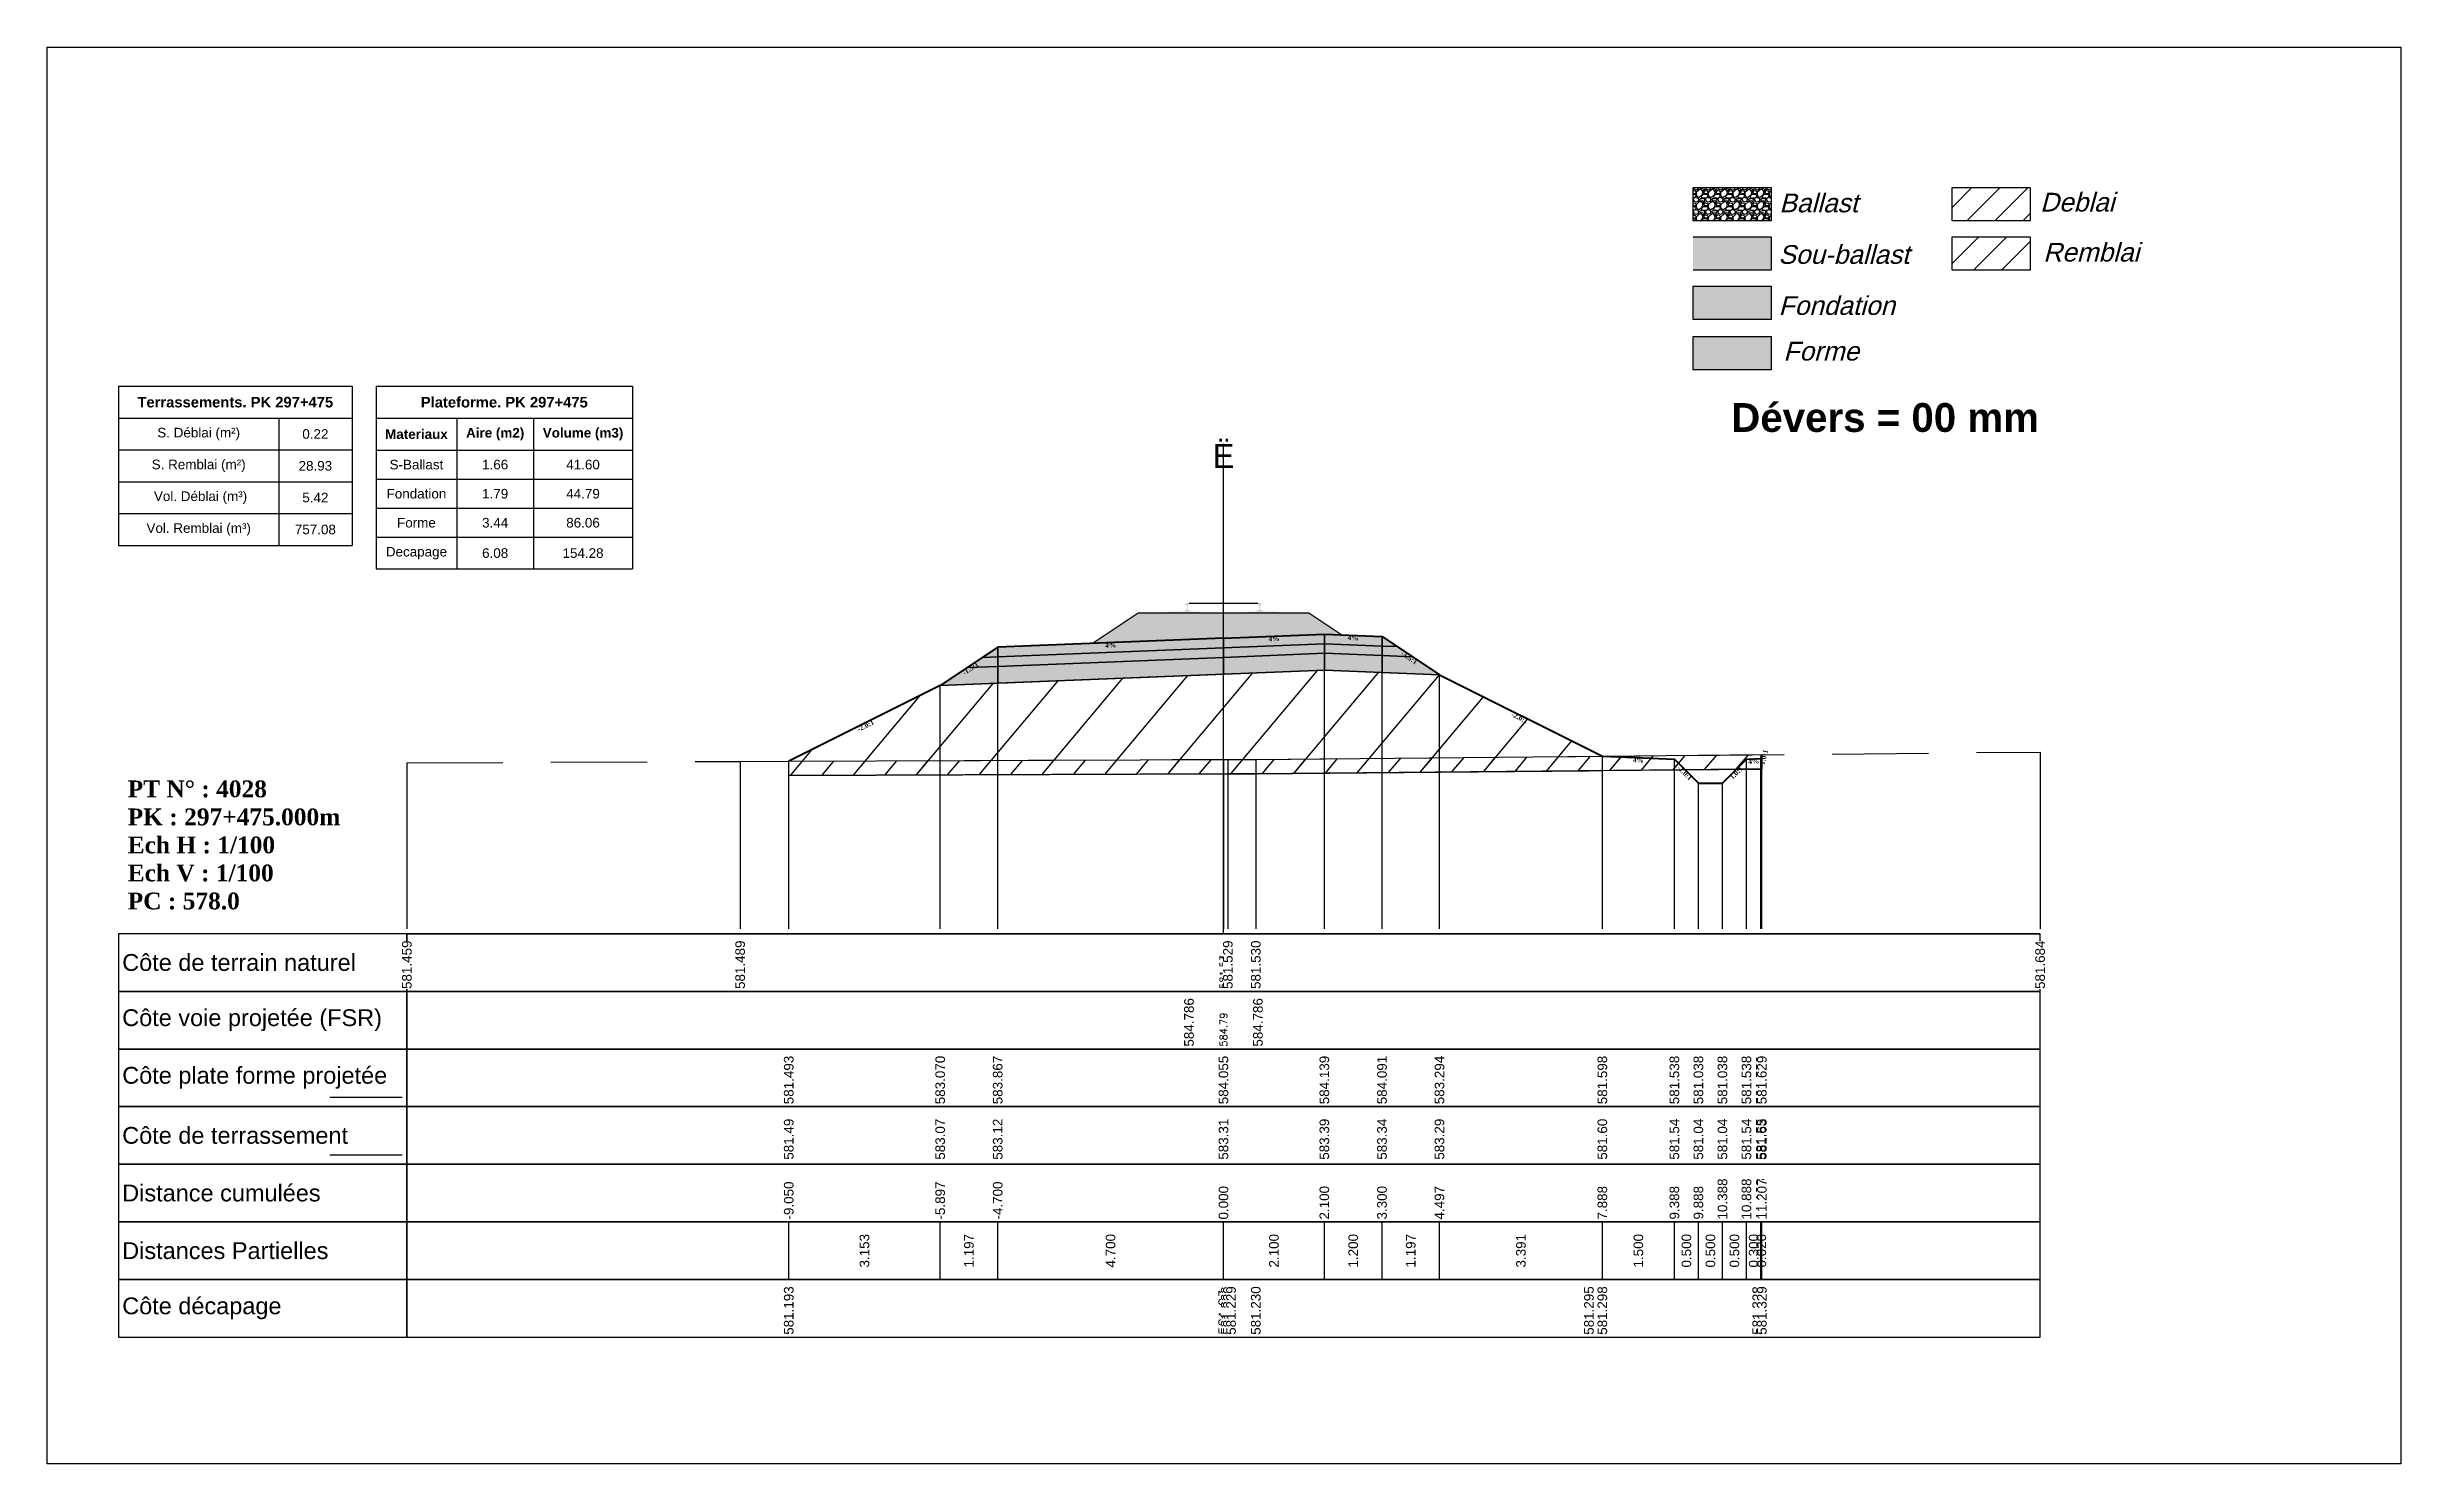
# Model space of a CAD drawing. Header units: millimetres. Extents: x 2762 to 3076, y 916 to 3305.
# Drawn here: x 3026.54 to 3075.54, y 2559.65 to 2589.15 of the extents above; entities that cross this region are included whole.
import ezdxf

# ---------------------------------------------------------------- set-up
doc = ezdxf.new("R2010")
doc.units = ezdxf.units.MM
doc.header["$LTSCALE"] = 2
doc.linetypes.add('CACHE', pattern=[9.525, 6.35, -3.175])
doc.linetypes.add('DASHED', pattern=[0.75, 0.5, -0.25])
for name, color, linetype in [('C-ANNO-TABL', 1, 'Continuous'), ('C-ANNO-TABL-TEXT', 150, 'Continuous'), ('C-ANNO-TABL-TITL', 150, 'Continuous'), ('C-ANNO-TABL-TTBL', 5, 'Continuous'), ('C-ROAD-CORR', 5, 'Continuous'), ('C-ROAD-SCTN', 7, 'Continuous')]:
    doc.layers.add(name, color=color, linetype=linetype)
doc.styles.add('ARIAL', font='arial.ttf')
doc.styles.add('C3D_Etiquette', font='romans.shx')
doc.styles.add('C3D_Profil_Travers', font='romans.shx')
doc.styles.get("Standard").update_dxf_attribs({"font": 'arial.ttf'})

msp = doc.modelspace()

# ---------------------------------------------------------------- texts
at = {"insert": (3061.599, 2581.733), "char_height": 0.6, "attachment_point": 1}
msp.add_mtext_dynamic_manual_height_columns('{\\fArial|b1|i0|c0|p34;Dévers = 00 mm}', width=8.82587, gutter_width=1.25, heights=[0], dxfattribs=at)
at = {"color": 7, "linetype": 'Continuous', "lineweight": -3}
for s, insert, char_height, attachment_point, style in [('{\\fWingdings|b0|i0|c2|p0;Ë}', (3051.03, 2580.384), 0.5, 8, 'C3D_Profil_Travers'), ('{\\fTimes New Roman|b1|i0|c0|p18;PT N° : 4028\\PPK : 297+475.000m\\PEch H : 1/100\\PEch V : 1/100\\PPC : 578.0}', (3028.218, 2571.184), 0.35, 7, 'C3D_Profil_Travers'), ('{\\fArial|b0|i0|c0|p34;Côte de terrain naturel}', (3028.104, 2570.084), 0.35, 4, 'C3D_Etiquette'), ('{\\fArial|b0|i0|c0|p34;Côte plate forme projetée}', (3028.104, 2567.684), 0.35, 4, 'C3D_Etiquette'), ('{\\fArial|b0|i0|c0|p34;Côte de terrassement}', (3028.104, 2566.484), 0.35, 4, 'C3D_Etiquette'), ('{\\fArial|b0|i0|c0|p34;Distance cumulées}', (3028.104, 2565.284), 0.35, 4, 'C3D_Etiquette'), ('{\\fArial|b0|i0|c0|p34;Distances Partielles}', (3028.104, 2564.084), 0.35, 4, 'C3D_Etiquette'), ('{\\fArial|b0|i0|c0|p34;Côte décapage}', (3028.104, 2562.884), 0.35, 4, 'C3D_Etiquette')]:
    msp.add_mtext(s, dxfattribs=dict(at, insert=insert, char_height=char_height, attachment_point=attachment_point, style=style))
at = {"color": 7, "linetype": 'Continuous', "lineweight": -3, "char_height": 0.1, "attachment_point": 2, "style": 'C3D_Etiquette'}
for s, insert, width, rotation in [('{\\fTimes New Roman|b1|i0|c0|p18;4%}', (3048.68, 2576.741), 0.42071, 2.2906), ('{\\fTimes New Roman|b1|i0|c0|p18;4%}', (3052.08, 2576.877), 0.37094, 2.2906), ('{\\fTimes New Roman|b1|i0|c0|p18;4%}', (3053.729, 2576.895), 0.42071, 357.7094), ('{\\fTimes New Roman|b1|i0|c0|p18;-1.5:1}', (3054.926, 2576.473), 0.34598, 326.3099), ('{\\fTimes New Roman|b1|i0|c0|p18;-1.5:1}', (3045.733, 2576.249), 0.34598, 33.6901), ('{\\fTimes New Roman|b1|i0|c0|p18;-2.0:1}', (3043.558, 2575.061), 0.34598, 26.5651), ('{\\fTimes New Roman|b1|i0|c0|p18;-2.0:1}', (3057.22, 2575.226), 0.34598, 333.4349), ('{\\fTimes New Roman|b1|i0|c0|p18;1.0:1}', (3062.231, 2574.373), 0.29446, 75.9638), ('{\\fTimes New Roman|b1|i0|c0|p18;4%}', (3059.667, 2574.348), 0.42071, 357.7094), ('{\\fTimes New Roman|b1|i0|c0|p18;-1.0:1}', (3060.665, 2574.069), 0.34598, 315), ('{\\fTimes New Roman|b1|i0|c0|p18;1.0:1}', (3061.67, 2574.069), 0.29001, 45), ('{\\fTimes New Roman|b1|i0|c0|p18;4%}', (3062.067, 2574.324), 0.37094, 2.2906)]:
    msp.add_mtext(s, dxfattribs=dict(at, insert=insert, width=width, rotation=rotation))
at = {"color": 7, "linetype": 'Continuous', "lineweight": -3, "rotation": 90, "style": 'C3D_Profil_Travers'}
for s, insert, char_height, attachment_point in [('581.53', (3051.03, 2569.534), 0.15, 4), ('584.79', (3051.03, 2568.334), 0.15, 4), ('{\\fArial|b0|i0|c0|p34;581.49}', (3041.98, 2565.979), 0.2, 4), ('{\\fArial|b0|i0|c0|p34;583.07}', (3045.133, 2565.979), 0.2, 4), ('{\\fArial|b0|i0|c0|p34;583.12}', (3046.33, 2565.979), 0.2, 4), ('{\\fArial|b0|i0|c0|p34;583.31}', (3051.03, 2565.979), 0.2, 4), ('{\\fArial|b0|i0|c0|p34;583.39}', (3053.13, 2565.979), 0.2, 4), ('{\\fArial|b0|i0|c0|p34;583.34}', (3054.33, 2565.979), 0.2, 4), ('{\\fArial|b0|i0|c0|p34;583.29}', (3055.526, 2565.979), 0.2, 4), ('{\\fArial|b0|i0|c0|p34;581.60}', (3058.917, 2565.979), 0.2, 4), ('{\\fArial|b0|i0|c0|p34;581.54}', (3060.417, 2565.979), 0.2, 4), ('{\\fArial|b0|i0|c0|p34;581.04}', (3060.917, 2565.979), 0.2, 4), ('{\\fArial|b0|i0|c0|p34;581.04}', (3061.417, 2565.979), 0.2, 4), ('{\\fArial|b0|i0|c0|p34;581.54}', (3061.917, 2565.979), 0.2, 4), ('{\\fArial|b0|i0|c0|p34;581.55}', (3062.217, 2565.979), 0.2, 4), ('{\\fArial|b0|i0|c0|p34;581.63}', (3062.237, 2565.979), 0.2, 4), ('{\\fArial|b0|i0|c0|p34;3.153}', (3043.556, 2564.084), 0.2, 5), ('{\\fArial|b0|i0|c0|p34;1.197}', (3045.731, 2564.084), 0.2, 5), ('{\\fArial|b0|i0|c0|p34;4.700}', (3048.68, 2564.084), 0.2, 5), ('{\\fArial|b0|i0|c0|p34;2.100}', (3052.08, 2564.084), 0.2, 5), ('{\\fArial|b0|i0|c0|p34;1.200}', (3053.73, 2564.084), 0.2, 5), ('{\\fArial|b0|i0|c0|p34;1.197}', (3054.928, 2564.084), 0.2, 5), ('{\\fArial|b0|i0|c0|p34;3.391}', (3057.222, 2564.084), 0.2, 5), ('{\\fArial|b0|i0|c0|p34;1.500}', (3059.667, 2564.084), 0.2, 5), ('{\\fArial|b0|i0|c0|p34;0.500}', (3060.667, 2564.084), 0.2, 5), ('{\\fArial|b0|i0|c0|p34;0.500}', (3061.167, 2564.084), 0.2, 5), ('{\\fArial|b0|i0|c0|p34;0.500}', (3061.667, 2564.084), 0.2, 5), ('{\\fArial|b0|i0|c0|p34;0.300}', (3062.067, 2564.084), 0.2, 5), ('{\\fArial|b0|i0|c0|p34;0.020}', (3062.227, 2564.084), 0.2, 5), ('581.23', (3051.03, 2562.334), 0.2, 4)]:
    msp.add_mtext(s, dxfattribs=dict(at, insert=insert, char_height=char_height, attachment_point=attachment_point))
at = {"color": 7, "linetype": 'Continuous', "lineweight": -3, "insert": (3028.104, 2568.884), "char_height": 0.35, "attachment_point": 4}
msp.add_mtext('{\\fArial|b0|i0|c0|p34;Côte voie projetée (FSR)}', dxfattribs=at)
at = {"layer": 'C-ANNO-TABL-TEXT', "color": 7, "style": 'ARIAL', "oblique": 15}
for s, p in [('Ballast', (3062.599, 2585.705)), ('Deblai', (3068.029, 2585.721)), ('Sou-ballast', (3062.579, 2584.632)), ('Remblai', (3068.093, 2584.679)), ('Fondation', (3062.584, 2583.569)), ('Forme', (3062.684, 2582.619))]:
    msp.add_text(s, height=0.39, dxfattribs=at).set_placement(p)
at = {"layer": 'C-ANNO-TABL-TEXT', "color": 7, "linetype": 'Continuous', "lineweight": -3, "char_height": 0.2, "attachment_point": 5, "style": 'ARIAL'}
for s, insert in [('{\\fArial|b0|i0|c0|p34;\\C7;0.22}', (3032.125, 2581.088)), ('{\\fArial|b0|i0|c0|p34;\\C7;28.93}', (3032.125, 2580.426)), ('{\\fArial|b0|i0|c0|p34;\\C7;S-Ballast}', (3034.229, 2580.451)), ('{\\fArial|b0|i0|c0|p34;\\C7;1.66}', (3035.868, 2580.451)), ('{\\C18;\\c0;41.60}', (3037.697, 2580.451)), ('{\\fArial|b0|i0|c0|p34;\\C7;5.42}', (3032.125, 2579.764)), ('{\\fArial|b0|i0|c0|p34;\\C7;Fondation}', (3034.229, 2579.845)), ('{\\fArial|b0|i0|c0|p34;\\C7;1.79}', (3035.868, 2579.845)), ('{\\C18;\\c0;44.79}', (3037.697, 2579.845)), ('{\\fArial|b0|i0|c0|p34;\\C7;757.08}', (3032.125, 2579.101)), ('{\\fArial|b0|i0|c0|p34;\\C7;Forme}', (3034.229, 2579.241)), ('{\\fArial|b0|i0|c0|p34;\\C7;3.44}', (3035.868, 2579.241)), ('{\\C18;\\c0;86.06}', (3037.697, 2579.241)), ('{\\fArial|b0|i0|c0|p34;\\C7;Decapage}', (3034.229, 2578.609)), ('{\\fArial|b0|i0|c0|p34;\\C7;6.08}', (3035.868, 2578.609)), ('{\\C18;\\c0;154.28}', (3037.697, 2578.609))]:
    msp.add_mtext(s, dxfattribs=dict(at, insert=insert))
at = {"layer": 'C-ANNO-TABL-TITL', "color": 7, "linetype": 'Continuous', "lineweight": -3, "attachment_point": 5, "style": 'ARIAL'}
for s, insert, char_height in [('{\\fArial|b1|i0|c0|p34;\\C7;Terrassements. PK 297+475}', (3030.458, 2581.751), 0.22), ('{\\fArial|b1|i0|c0|p34;\\C18;\\c0;Plateforme. PK 297+475}', (3036.058, 2581.75), 0.22), ('{\\fArial|b0|i0|c0|p34;\\C7;S. Déblai (m²) }', (3029.696, 2581.088), 0.2), ('{\\fArial|b1|i0|c0|p34;\\C7;Materiaux   }', (3034.229, 2581.085), 0.2), ('{\\fArial|b1|i0|c0|p34;\\C7;Aire (m2)}', (3035.868, 2581.085), 0.2), ('{\\fArial|b1|i0|c0|p34;\\C7;Volume (m3)}', (3037.697, 2581.085), 0.2), ('{\\fArial|b0|i0|c0|p34;\\C7;S. Remblai (m²) }', (3029.696, 2580.426), 0.2), ('{\\fArial|b0|i0|c0|p34;\\C7; Vol. Déblai (m³) }', (3029.696, 2579.764), 0.2), ('{\\fArial|b0|i0|c0|p34;\\C7;Vol. Remblai (m³)}', (3029.696, 2579.101), 0.2)]:
    msp.add_mtext(s, dxfattribs=dict(at, insert=insert, char_height=char_height))

# ---------------------------------------------------------------- hatches: boundary and pattern name
h = msp.add_hatch(color=11)
h.dxf.hatch_style = 1
h.paths.add_polyline_path([(3062.431, 2585.191), (3060.805, 2585.191), (3060.805, 2584.499), (3062.431, 2584.499)])
h = msp.add_hatch(color=30)
h.dxf.hatch_style = 1
h.paths.add_polyline_path([(3062.431, 2584.164), (3060.805, 2584.164), (3060.805, 2583.472), (3062.431, 2583.472)])
h = msp.add_hatch(color=83)
h.dxf.hatch_style = 1
h.paths.add_polyline_path([(3062.431, 2583.118), (3060.805, 2583.118), (3060.805, 2582.426), (3062.431, 2582.426)])
at = {"linetype": 'Continuous', "lineweight": -3}
msp.add_hatch(color=254, dxfattribs=at).paths.add_polyline_path([(3049.812, 2577.187), (3049.812, 2577.372), (3049.927, 2577.393), (3050.275, 2577.393), (3050.275, 2577.398), (3050.201, 2577.398), (3050.201, 2577.408), (3050.202, 2577.409), (3050.204, 2577.41), (3050.205, 2577.41), (3050.225, 2577.412), (3050.228, 2577.412), (3050.231, 2577.414), (3050.259, 2577.424), (3050.262, 2577.425), (3050.263, 2577.426), (3050.264, 2577.428), (3050.265, 2577.432), (3050.266, 2577.439), (3050.267, 2577.448), (3050.268, 2577.459), (3050.268, 2577.482), (3050.267, 2577.498), (3050.267, 2577.505), (3050.266, 2577.511), (3050.265, 2577.515), (3050.265, 2577.517), (3050.264, 2577.521), (3050.263, 2577.522), (3050.262, 2577.524), (3050.261, 2577.525), (3050.26, 2577.526), (3050.244, 2577.531), (3050.242, 2577.533), (3050.241, 2577.534), (3050.24, 2577.535), (3050.24, 2577.538), (3050.24, 2577.556), (3050.241, 2577.56), (3050.242, 2577.563), (3050.244, 2577.565), (3050.246, 2577.566), (3050.249, 2577.568), (3050.25, 2577.568), (3050.254, 2577.569), (3050.258, 2577.57), (3050.261, 2577.57), (3050.265, 2577.57), (3050.27, 2577.57), (3050.273, 2577.57), (3050.276, 2577.57), (3050.28, 2577.57), (3050.283, 2577.57), (3050.287, 2577.57), (3050.292, 2577.57), (3050.295, 2577.57), (3050.299, 2577.569), (3050.303, 2577.568), (3050.304, 2577.568), (3050.306, 2577.566), (3050.309, 2577.565), (3050.311, 2577.563), (3050.312, 2577.56), (3050.312, 2577.556), (3050.312, 2577.538), (3050.312, 2577.535), (3050.312, 2577.534), (3050.311, 2577.533), (3050.309, 2577.531), (3050.293, 2577.526), (3050.292, 2577.525), (3050.29, 2577.524), (3050.289, 2577.522), (3050.289, 2577.521), (3050.288, 2577.517), (3050.287, 2577.515), (3050.287, 2577.511), (3050.286, 2577.505), (3050.285, 2577.498), (3050.285, 2577.482), (3050.285, 2577.459), (3050.286, 2577.448), (3050.287, 2577.439), (3050.288, 2577.432), (3050.289, 2577.428), (3050.29, 2577.426), (3050.291, 2577.425), (3050.293, 2577.424), (3050.322, 2577.414), (3050.325, 2577.412), (3050.328, 2577.412), (3050.348, 2577.41), (3050.349, 2577.41), (3050.35, 2577.409), (3050.351, 2577.408), (3050.351, 2577.398), (3050.277, 2577.398), (3050.277, 2577.393), (3050.481, 2577.393), (3050.613, 2577.362), (3051.447, 2577.362), (3051.578, 2577.393), (3051.782, 2577.393), (3051.782, 2577.398), (3051.708, 2577.398), (3051.708, 2577.408), (3051.709, 2577.409), (3051.711, 2577.41), (3051.712, 2577.41), (3051.732, 2577.412), (3051.735, 2577.412), (3051.738, 2577.414), (3051.766, 2577.424), (3051.769, 2577.425), (3051.77, 2577.426), (3051.771, 2577.428), (3051.772, 2577.432), (3051.773, 2577.439), (3051.774, 2577.448), (3051.775, 2577.459), (3051.775, 2577.482), (3051.774, 2577.498), (3051.774, 2577.505), (3051.773, 2577.511), (3051.772, 2577.515), (3051.772, 2577.517), (3051.771, 2577.521), (3051.77, 2577.522), (3051.769, 2577.524), (3051.768, 2577.525), (3051.767, 2577.526), (3051.751, 2577.531), (3051.749, 2577.533), (3051.748, 2577.534), (3051.747, 2577.535), (3051.747, 2577.538), (3051.747, 2577.556), (3051.748, 2577.56), (3051.749, 2577.563), (3051.751, 2577.565), (3051.753, 2577.566), (3051.756, 2577.568), (3051.757, 2577.568), (3051.761, 2577.569), (3051.765, 2577.57), (3051.768, 2577.57), (3051.772, 2577.57), (3051.777, 2577.57), (3051.78, 2577.57), (3051.783, 2577.57), (3051.787, 2577.57), (3051.79, 2577.57), (3051.794, 2577.57), (3051.799, 2577.57), (3051.802, 2577.57), (3051.806, 2577.569), (3051.81, 2577.568), (3051.811, 2577.568), (3051.813, 2577.566), (3051.816, 2577.565), (3051.818, 2577.563), (3051.819, 2577.56), (3051.819, 2577.556), (3051.819, 2577.538), (3051.819, 2577.535), (3051.819, 2577.534), (3051.818, 2577.533), (3051.816, 2577.531), (3051.8, 2577.526), (3051.799, 2577.525), (3051.797, 2577.524), (3051.796, 2577.522), (3051.796, 2577.521), (3051.795, 2577.517), (3051.794, 2577.515), (3051.794, 2577.511), (3051.793, 2577.505), (3051.792, 2577.498), (3051.792, 2577.482), (3051.792, 2577.459), (3051.793, 2577.448), (3051.794, 2577.439), (3051.795, 2577.432), (3051.796, 2577.428), (3051.797, 2577.426), (3051.798, 2577.425), (3051.8, 2577.424), (3051.829, 2577.414), (3051.832, 2577.412), (3051.835, 2577.412), (3051.855, 2577.41), (3051.856, 2577.41), (3051.857, 2577.409), (3051.858, 2577.408), (3051.858, 2577.398), (3051.784, 2577.398), (3051.784, 2577.393), (3052.132, 2577.393), (3052.247, 2577.372), (3052.247, 2577.187)])
h = msp.add_hatch(color=11, dxfattribs=at)
h.paths.add_polyline_path([(3054.33, 2576.675), (3054.33, 2576.875), (3054.649, 2576.662)])
h.paths.add_polyline_path([(3053.13, 2576.723), (3053.13, 2576.923), (3054.33, 2576.875), (3054.33, 2576.675)])
h.paths.add_polyline_path([(3051.03, 2576.639), (3051.03, 2576.839), (3053.13, 2576.923), (3053.13, 2576.723)])
h.paths.add_polyline_path([(3046.33, 2576.451), (3046.33, 2576.651), (3051.03, 2576.839), (3051.03, 2576.639)])
h.paths.add_polyline_path([(3046.01, 2576.438), (3046.33, 2576.651), (3046.33, 2576.451)])
h = msp.add_hatch(dxfattribs=at)
h.set_pattern_fill('GRAVEL', color=252, scale=0.009, style=0)
h.set_pattern_definition([(228.0128, (3048.461781, 2576.958557), (-1.8288, -2.0574), [0.030755, -3.0447435]), (184.96974, (3048.441207, 2576.935697), (2.743199999, 0.228600013), [0.0527764, -5.2248644]), (132.51045, (3048.388629, 2576.931125), (2.286, -2.5146), [0.0372133, -3.684125]), (267.2737, (3048.299475, 2576.873975), (0.2286, 4.572), [0.0480604, -4.7579794]), (292.83365, (3048.297189, 2576.825969), (-1.143, 2.7432), [0.047127, -4.6655827]), (357.2737, (3048.315477, 2576.782535), (-4.572, 0.2286), [0.0480604, -4.7579794]), (37.69424, (3048.363483, 2576.780249), (-2.9718, -2.286), [0.0635574, -6.2921804]), (72.25533, (3048.413775, 2576.819111), (1.6002, 5.0292), [0.0600048, -5.940473]), (121.42957, (3048.432063, 2576.876261), (-1.8288, 2.9718), [0.048223, -4.774099]), (175.23636, (3048.406917, 2576.91741), (2.5146, -0.2286), [0.055054, -2.697654]), (222.39744, (3048.352053, 2576.921981), (-2.7432, -2.5146), [0.071197, -7.0485095]), (138.81407, (3048.52579, 2576.87169), (-1.6002, 1.3716), [0.0243004, -2.405751]), (171.46923, (3048.507501, 2576.887691), (2.9718, -0.4572), [0.0462314, -4.5769175]), (225, (3048.46178, 2576.89455), (-3e-17, -0.2286), [0.032329, -0.29096]), (203.1986, (3048.44578, 2576.92198), (1.143, 0.4572), [0.01741, -1.723556]), (291.8014, (3048.429777, 2576.915123), (-0.2286, 0.6858), [0.024621, -1.206428]), (30.9638, (3048.43892, 2576.892263), (0.6858, 0.4572), [0.039989, -1.292967]), (161.565, (3048.47321, 2576.91284), (0.4572, -0.2286), [0.028916, -0.693981]), (16.38954, (3048.297189, 2576.915123), (2.286, 0.6858), [0.040508, -4.0102944]), (70.34618, (3048.336051, 2576.926553), (-0.9144, -2.5146), [0.033984, -3.3643994]), (293.1986, (3048.47321, 2576.958557), (-0.4572, 1.143), [0.034819, -1.7061465]), (343.61046, (3048.486927, 2576.926553), (-2.286, 0.6858), [0.040508, -4.0102944]), (339.44395, (3048.29719, 2576.77339), (-1.143, 0.4572), [0.039063, -1.914096]), (294.77514, (3048.333765, 2576.759675), (-1.143, 2.5146), [0.0327305, -3.2403234]), (66.8014, (3048.475497, 2576.729957), (0.4572, 1.143), [0.034819, -1.7061465]), (17.35402, (3048.489213, 2576.761961), (-2.9718, -0.9144), [0.0383204, -3.793714]), (69.44395, (3048.363483, 2576.729957), (-0.4572, -1.143), [0.0195316, -1.933628]), (101.3099, (3048.46178, 2576.729957), (-0.2286, 0.9144), [0.011656, -1.1539795]), (165.9638, (3048.459495, 2576.74139), (0.6858, -0.2286), [0.047127, -0.895415]), (186.009, (3048.413775, 2576.752817), (2.286, 0.2286), [0.043674, -4.323723]), (303.69, (3048.43892, 2576.87169), (-0.2286, 0.4572), [0.032969, -0.79126]), (353.15723, (3048.457209, 2576.844257), (3.8862, -0.4572), [0.05756, -5.698441]), (60.9454, (3048.51436, 2576.8374), (-0.9144, -1.6002), [0.023536, -2.330045]), (90, (3048.5258, 2576.85797), (-0.2286, 0.2286), [0.013716, -0.214884]), (120.25644, (3048.409203, 2576.759675), (0.9144, -1.6002), [0.031758, -3.1440547]), (48.0128, (3048.393201, 2576.787107), (1.8288, 2.0574), [0.06151, -3.0139886]), (0, (3048.43435, 2576.83283), (0.2286, 0.2286), [0.059436, -0.169164]), (325.30485, (3048.493785, 2576.832827), (2.286, -1.6002), [0.036145, -3.5783385]), (254.0546, (3048.523503, 2576.812253), (-0.2286, -0.9144), [0.033285, -1.6309485]), (207.64598, (3048.514359, 2576.780249), (-4.3434, -2.286), [0.054193, -5.365122]), (175.42608, (3048.466353, 2576.755103), (-2.9718, 0.2286), [0.0573327, -5.675926])])
h.paths.add_polyline_path([(3048.297, 2576.73), (3049.255, 2577.368), (3052.805, 2577.368), (3053.494, 2576.909), (3053.13, 2576.923)])
h = msp.add_hatch(color=83, dxfattribs=at)
h.paths.add_polyline_path([(3054.33, 2576.125), (3054.33, 2576.475), (3054.968, 2576.45), (3055.526, 2576.077)])
h.paths.add_polyline_path([(3053.13, 2576.173), (3053.13, 2576.523), (3054.33, 2576.475), (3054.33, 2576.125)])
h.paths.add_polyline_path([(3051.03, 2576.089), (3051.03, 2576.439), (3053.13, 2576.523), (3053.13, 2576.173)])
h.paths.add_polyline_path([(3046.33, 2575.901), (3046.33, 2576.251), (3051.03, 2576.439), (3051.03, 2576.089)])
h.paths.add_polyline_path([(3045.133, 2575.853), (3045.691, 2576.226), (3046.33, 2576.251), (3046.33, 2575.901)])
h = msp.add_hatch(color=30, dxfattribs=at)
h.paths.add_polyline_path([(3054.33, 2576.475), (3054.33, 2576.675), (3054.649, 2576.662), (3054.968, 2576.45)])
h.paths.add_polyline_path([(3053.13, 2576.523), (3053.13, 2576.723), (3054.33, 2576.675), (3054.33, 2576.475)])
h.paths.add_polyline_path([(3051.03, 2576.439), (3051.03, 2576.639), (3053.13, 2576.723), (3053.13, 2576.523)])
h.paths.add_polyline_path([(3046.33, 2576.251), (3046.33, 2576.451), (3051.03, 2576.639), (3051.03, 2576.439)])
h.paths.add_polyline_path([(3045.691, 2576.226), (3046.01, 2576.438), (3046.33, 2576.451), (3046.33, 2576.251)])
h = msp.add_hatch(dxfattribs=at)
h.set_pattern_fill('_U', color=3, angle=50, style=0, pattern_type=0)
h.set_pattern_definition([(50, (3061.7035, 2574.1081), (-0.766044, 0.64279), [])])
h.paths.add_polyline_path([(3061.703, 2574.108), (3061.917, 2574.322), (3062.217, 2574.334), (3062.237, 2574.413), (3062.237, 2574.113)])
h.paths.add_polyline_path([(3041.98, 2573.977), (3041.98, 2574.277), (3045.133, 2575.853), (3053.13, 2576.173), (3055.526, 2576.077), (3058.917, 2574.382), (3060.417, 2574.322), (3060.641, 2574.098), (3051.703, 2574.014), (3051.121, 2574.013)])
h = msp.add_hatch(dxfattribs=at)
h.set_pattern_fill('_U', color=150, scale=0.5, angle=50, style=0, pattern_type=0)
h.set_pattern_definition([(50, (3061.70346, 2574.10806), (-0.383022, 0.321394), [])])
h.paths.add_polyline_path([(3061.703, 2574.108), (3061.917, 2574.322), (3062.217, 2574.334), (3062.237, 2574.413), (3062.237, 2574.113)])
h.paths.add_polyline_path([(3058.917, 2574.382), (3062.237, 2574.413), (3062.217, 2574.334), (3061.917, 2574.322), (3061.703, 2574.108), (3060.641, 2574.098), (3060.417, 2574.322)])
h.paths.add_polyline_path([(3041.98, 2573.977), (3041.98, 2574.277), (3051.121, 2574.313), (3051.703, 2574.314), (3058.917, 2574.382), (3060.417, 2574.322), (3060.641, 2574.098), (3051.703, 2574.014), (3051.121, 2574.013)])

# ---------------------------------------------------------------- linework, layer by layer
for p, q in [((3060.805, 2586.219), (3062.431, 2586.219)), ((3060.805, 2586.219), (3062.431, 2586.219)), ((3060.805, 2585.527), (3060.805, 2586.219)), ((3062.431, 2586.219), (3062.431, 2585.527)), ((3062.431, 2586.219), (3062.431, 2585.527)), ((3066.198, 2586.219), (3067.824, 2586.219)), ((3066.198, 2585.527), (3066.198, 2586.219)), ((3067.824, 2586.219), (3067.824, 2585.527)), ((3062.431, 2585.527), (3060.805, 2585.527)), ((3062.431, 2585.527), (3060.805, 2585.527)), ((3067.824, 2585.527), (3066.198, 2585.527)), ((3060.805, 2585.191), (3062.431, 2585.191)), ((3062.431, 2585.191), (3062.431, 2584.499)), ((3066.198, 2585.191), (3067.824, 2585.191)), ((3066.198, 2584.499), (3066.198, 2585.191)), ((3067.824, 2585.191), (3067.824, 2584.499)), ((3062.431, 2584.499), (3060.805, 2584.499)), ((3067.824, 2584.499), (3066.198, 2584.499)), ((3060.805, 2584.164), (3062.431, 2584.164)), ((3060.805, 2583.472), (3060.805, 2584.164)), ((3062.431, 2584.164), (3062.431, 2583.472)), ((3062.431, 2583.472), (3060.805, 2583.472)), ((3060.805, 2583.118), (3062.431, 2583.118)), ((3060.805, 2582.426), (3060.805, 2583.118)), ((3062.431, 2583.118), (3062.431, 2582.426)), ((3062.431, 2582.426), (3060.805, 2582.426))]:
    msp.add_line(p, q)
at = {"linetype": 'Continuous'}
for p, q in [((3060.808, 2586.172), (3060.805, 2586.173)), ((3060.805, 2586.17), (3060.808, 2586.172)), ((3060.845, 2586.144), (3060.805, 2586.15)), ((3060.805, 2586.104), (3060.855, 2586.098)), ((3060.805, 2586.083), (3060.831, 2586.083)), ((3060.857, 2586.019), (3060.805, 2585.992)), ((3060.808, 2585.918), (3060.805, 2585.919)), ((3060.805, 2585.916), (3060.808, 2585.918)), ((3060.845, 2585.89), (3060.805, 2585.896)), ((3060.805, 2585.85), (3060.855, 2585.844)), ((3060.805, 2585.829), (3060.831, 2585.829)), ((3060.857, 2585.765), (3060.805, 2585.738)), ((3060.809, 2585.969), (3060.824, 2585.934)), ((3060.81, 2585.969), (3060.826, 2586.005)), ((3060.81, 2585.715), (3060.826, 2585.751)), ((3060.811, 2586.219), (3060.824, 2586.188)), ((3060.823, 2586.188), (3060.866, 2586.175)), ((3060.823, 2585.934), (3060.866, 2585.921)), ((3060.826, 2586.005), (3060.867, 2586.018)), ((3060.826, 2585.751), (3060.867, 2585.764)), ((3060.83, 2586.086), (3060.864, 2586.063)), ((3060.83, 2585.832), (3060.864, 2585.809)), ((3060.868, 2586.128), (3060.847, 2586.145)), ((3060.868, 2585.874), (3060.847, 2585.891)), ((3060.854, 2586.088), (3060.867, 2586.111)), ((3060.864, 2586.061), (3060.854, 2586.025)), ((3060.854, 2585.834), (3060.867, 2585.857)), ((3060.864, 2585.807), (3060.854, 2585.771)), ((3060.866, 2586.175), (3060.91, 2586.188)), ((3060.866, 2586.016), (3060.907, 2586.001)), ((3060.866, 2585.921), (3060.91, 2585.934)), ((3060.866, 2585.762), (3060.907, 2585.747)), ((3060.869, 2586.129), (3060.867, 2586.076)), ((3060.867, 2586.111), (3060.867, 2586.127)), ((3060.867, 2586.076), (3060.887, 2586.028)), ((3060.869, 2585.875), (3060.867, 2585.822)), ((3060.867, 2585.857), (3060.867, 2585.873)), ((3060.867, 2585.822), (3060.887, 2585.774)), ((3060.934, 2586.175), (3060.875, 2586.122)), ((3060.934, 2585.921), (3060.875, 2585.868)), ((3060.887, 2586.025), (3060.94, 2586.022)), ((3060.887, 2585.771), (3060.94, 2585.768)), ((3060.906, 2586.003), (3060.921, 2585.97)), ((3060.906, 2585.749), (3060.921, 2585.716)), ((3060.91, 2586.187), (3060.921, 2586.219)), ((3060.91, 2585.933), (3060.923, 2585.969)), ((3060.987, 2586.175), (3060.926, 2586.18)), ((3060.987, 2585.921), (3060.926, 2585.926)), ((3060.967, 2585.939), (3060.939, 2585.969)), ((3060.94, 2586.025), (3060.996, 2586.068)), ((3060.94, 2585.969), (3060.948, 2585.989)), ((3060.94, 2585.771), (3060.996, 2585.814)), ((3060.94, 2585.715), (3060.948, 2585.735)), ((3060.967, 2586.193), (3060.943, 2586.219)), ((3060.996, 2585.989), (3060.948, 2585.984)), ((3060.996, 2585.735), (3060.948, 2585.73)), ((3061.01, 2586.199), (3060.952, 2586.194)), ((3061.01, 2585.945), (3060.952, 2585.94)), ((3060.974, 2586.033), (3061.019, 2586.083)), ((3060.974, 2585.779), (3061.019, 2585.829)), ((3060.993, 2586.003), (3060.975, 2586.034)), ((3060.993, 2585.749), (3060.975, 2585.78)), ((3061.014, 2586.131), (3060.986, 2586.176)), ((3061.014, 2585.877), (3060.986, 2585.922)), ((3061.055, 2585.999), (3060.991, 2586.004)), ((3061.055, 2585.745), (3060.991, 2585.75)), ((3060.996, 2586.068), (3061.016, 2586.132)), ((3061.047, 2585.982), (3060.996, 2585.994)), ((3060.996, 2585.814), (3061.016, 2585.878)), ((3061.047, 2585.728), (3060.996, 2585.74)), ((3061.013, 2586.175), (3061.023, 2586.15)), ((3061.013, 2585.921), (3061.023, 2585.896)), ((3061.032, 2586.183), (3061.014, 2586.176)), ((3061.032, 2585.929), (3061.014, 2585.922)), ((3061.019, 2586.083), (3061.085, 2586.083)), ((3061.019, 2585.829), (3061.085, 2585.829)), ((3061.024, 2586.149), (3061.062, 2586.172)), ((3061.049, 2586.152), (3061.024, 2586.127)), ((3061.024, 2586.127), (3061.044, 2586.096)), ((3061.024, 2585.895), (3061.062, 2585.918)), ((3061.049, 2585.898), (3061.024, 2585.873)), ((3061.024, 2585.873), (3061.044, 2585.842)), ((3061.044, 2586.219), (3061.026, 2586.198)), ((3061.044, 2586.219), (3061.026, 2586.198)), ((3061.049, 2585.97), (3061.026, 2585.944)), ((3061.062, 2586.172), (3061.031, 2586.182)), ((3061.062, 2585.918), (3061.031, 2585.928)), ((3061.045, 2586.106), (3061.109, 2586.098)), ((3061.045, 2585.852), (3061.109, 2585.844)), ((3061.049, 2585.969), (3061.047, 2585.982)), ((3061.099, 2586.144), (3061.049, 2586.151)), ((3061.099, 2586.144), (3061.049, 2586.151)), ((3061.099, 2585.89), (3061.049, 2585.897)), ((3061.111, 2586.019), (3061.058, 2585.991)), ((3061.111, 2585.765), (3061.058, 2585.737)), ((3061.063, 2585.969), (3061.078, 2585.934)), ((3061.064, 2585.969), (3061.08, 2586.005)), ((3061.064, 2585.715), (3061.08, 2585.751)), ((3061.065, 2586.219), (3061.078, 2586.188)), ((3061.065, 2586.219), (3061.078, 2586.188)), ((3061.077, 2586.188), (3061.12, 2586.175)), ((3061.077, 2586.188), (3061.12, 2586.175)), ((3061.077, 2585.934), (3061.12, 2585.921)), ((3061.08, 2586.005), (3061.121, 2586.018)), ((3061.08, 2585.751), (3061.121, 2585.764)), ((3061.084, 2586.086), (3061.118, 2586.063)), ((3061.084, 2585.832), (3061.118, 2585.809)), ((3061.122, 2586.128), (3061.101, 2586.145)), ((3061.122, 2586.128), (3061.101, 2586.145)), ((3061.122, 2585.874), (3061.101, 2585.891)), ((3061.108, 2586.088), (3061.121, 2586.111)), ((3061.118, 2586.061), (3061.108, 2586.025)), ((3061.108, 2585.834), (3061.121, 2585.857)), ((3061.118, 2585.807), (3061.108, 2585.771)), ((3061.12, 2586.175), (3061.164, 2586.188)), ((3061.12, 2586.175), (3061.164, 2586.188)), ((3061.12, 2586.016), (3061.161, 2586.001)), ((3061.12, 2585.921), (3061.164, 2585.934)), ((3061.12, 2585.762), (3061.161, 2585.747)), ((3061.123, 2586.129), (3061.121, 2586.076)), ((3061.123, 2586.129), (3061.121, 2586.076)), ((3061.121, 2586.111), (3061.121, 2586.127)), ((3061.121, 2586.111), (3061.121, 2586.127)), ((3061.121, 2586.076), (3061.141, 2586.028)), ((3061.123, 2585.875), (3061.121, 2585.822)), ((3061.121, 2585.857), (3061.121, 2585.873)), ((3061.121, 2585.822), (3061.141, 2585.774)), ((3061.188, 2586.175), (3061.129, 2586.122)), ((3061.188, 2586.175), (3061.129, 2586.122)), ((3061.188, 2585.921), (3061.129, 2585.868)), ((3061.141, 2586.025), (3061.194, 2586.022)), ((3061.141, 2585.771), (3061.194, 2585.768)), ((3061.16, 2586.003), (3061.175, 2585.97)), ((3061.16, 2585.749), (3061.175, 2585.716)), ((3061.164, 2586.187), (3061.175, 2586.219)), ((3061.164, 2586.187), (3061.175, 2586.219)), ((3061.164, 2585.933), (3061.177, 2585.969)), ((3061.241, 2586.175), (3061.18, 2586.18)), ((3061.241, 2586.175), (3061.18, 2586.18)), ((3061.241, 2585.921), (3061.18, 2585.926)), ((3061.221, 2585.939), (3061.193, 2585.969)), ((3061.194, 2586.025), (3061.25, 2586.068)), ((3061.194, 2586.025), (3061.25, 2586.068)), ((3061.194, 2585.969), (3061.202, 2585.989)), ((3061.194, 2585.771), (3061.25, 2585.814)), ((3061.194, 2585.715), (3061.202, 2585.735)), ((3061.221, 2586.193), (3061.197, 2586.219)), ((3061.221, 2586.193), (3061.197, 2586.219)), ((3061.25, 2585.989), (3061.202, 2585.984)), ((3061.25, 2585.735), (3061.202, 2585.73)), ((3061.264, 2586.199), (3061.206, 2586.194)), ((3061.264, 2586.199), (3061.206, 2586.194)), ((3061.264, 2585.945), (3061.206, 2585.94)), ((3061.228, 2586.033), (3061.273, 2586.083)), ((3061.228, 2586.033), (3061.273, 2586.083)), ((3061.228, 2585.779), (3061.273, 2585.829)), ((3061.247, 2586.003), (3061.229, 2586.034)), ((3061.247, 2586.003), (3061.229, 2586.034)), ((3061.247, 2585.749), (3061.229, 2585.78)), ((3061.268, 2586.131), (3061.24, 2586.176)), ((3061.268, 2586.131), (3061.24, 2586.176)), ((3061.268, 2585.877), (3061.24, 2585.922)), ((3061.309, 2585.999), (3061.245, 2586.004)), ((3061.309, 2585.999), (3061.245, 2586.004)), ((3061.309, 2585.745), (3061.245, 2585.75)), ((3061.25, 2586.068), (3061.27, 2586.132)), ((3061.25, 2586.068), (3061.27, 2586.132)), ((3061.301, 2585.982), (3061.25, 2585.994)), ((3061.301, 2585.982), (3061.25, 2585.994)), ((3061.25, 2585.814), (3061.27, 2585.878)), ((3061.301, 2585.728), (3061.25, 2585.74)), ((3061.267, 2586.175), (3061.277, 2586.15)), ((3061.267, 2586.175), (3061.277, 2586.15)), ((3061.267, 2585.921), (3061.277, 2585.896)), ((3061.286, 2586.183), (3061.268, 2586.176)), ((3061.286, 2586.183), (3061.268, 2586.176)), ((3061.286, 2585.929), (3061.268, 2585.922)), ((3061.273, 2586.083), (3061.339, 2586.083)), ((3061.273, 2586.083), (3061.339, 2586.083)), ((3061.273, 2585.829), (3061.339, 2585.829)), ((3061.278, 2586.149), (3061.316, 2586.172)), ((3061.278, 2586.149), (3061.316, 2586.172)), ((3061.303, 2586.152), (3061.278, 2586.127)), ((3061.303, 2586.152), (3061.278, 2586.127)), ((3061.278, 2586.127), (3061.298, 2586.096)), ((3061.278, 2586.127), (3061.298, 2586.096)), ((3061.278, 2585.895), (3061.316, 2585.918)), ((3061.303, 2585.898), (3061.278, 2585.873)), ((3061.278, 2585.873), (3061.298, 2585.842)), ((3061.298, 2586.219), (3061.28, 2586.198)), ((3061.298, 2586.219), (3061.28, 2586.198)), ((3061.303, 2585.97), (3061.28, 2585.944)), ((3061.303, 2585.97), (3061.28, 2585.944)), ((3061.316, 2586.172), (3061.285, 2586.182)), ((3061.316, 2586.172), (3061.285, 2586.182)), ((3061.316, 2585.918), (3061.285, 2585.928)), ((3061.299, 2586.106), (3061.363, 2586.098)), ((3061.299, 2586.106), (3061.363, 2586.098)), ((3061.299, 2585.852), (3061.363, 2585.844)), ((3061.303, 2585.969), (3061.301, 2585.982)), ((3061.303, 2585.969), (3061.301, 2585.982)), ((3061.353, 2586.144), (3061.303, 2586.151)), ((3061.353, 2586.144), (3061.303, 2586.151)), ((3061.353, 2585.89), (3061.303, 2585.897)), ((3061.365, 2586.019), (3061.312, 2585.991)), ((3061.365, 2586.019), (3061.312, 2585.991)), ((3061.365, 2585.765), (3061.312, 2585.737)), ((3061.317, 2585.969), (3061.332, 2585.934)), ((3061.317, 2585.969), (3061.332, 2585.934)), ((3061.318, 2585.969), (3061.334, 2586.005)), ((3061.318, 2585.969), (3061.334, 2586.005)), ((3061.318, 2585.715), (3061.334, 2585.751)), ((3061.319, 2586.219), (3061.332, 2586.188)), ((3061.319, 2586.219), (3061.332, 2586.188)), ((3061.331, 2586.188), (3061.374, 2586.175)), ((3061.331, 2586.188), (3061.374, 2586.175)), ((3061.331, 2585.934), (3061.374, 2585.921)), ((3061.331, 2585.934), (3061.374, 2585.921)), ((3061.334, 2586.005), (3061.375, 2586.018)), ((3061.334, 2586.005), (3061.375, 2586.018)), ((3061.334, 2585.751), (3061.375, 2585.764)), ((3061.338, 2586.086), (3061.372, 2586.063)), ((3061.338, 2586.086), (3061.372, 2586.063)), ((3061.338, 2585.832), (3061.372, 2585.809)), ((3061.376, 2586.128), (3061.355, 2586.145)), ((3061.376, 2586.128), (3061.355, 2586.145)), ((3061.376, 2585.874), (3061.355, 2585.891)), ((3061.362, 2586.088), (3061.375, 2586.111)), ((3061.362, 2586.088), (3061.375, 2586.111)), ((3061.372, 2586.061), (3061.362, 2586.025)), ((3061.372, 2586.061), (3061.362, 2586.025)), ((3061.362, 2585.834), (3061.375, 2585.857)), ((3061.372, 2585.807), (3061.362, 2585.771)), ((3061.374, 2586.175), (3061.418, 2586.188)), ((3061.374, 2586.175), (3061.418, 2586.188)), ((3061.374, 2586.016), (3061.415, 2586.001)), ((3061.374, 2586.016), (3061.415, 2586.001)), ((3061.374, 2585.921), (3061.418, 2585.934)), ((3061.374, 2585.921), (3061.418, 2585.934)), ((3061.374, 2585.762), (3061.415, 2585.747)), ((3061.377, 2586.129), (3061.375, 2586.076)), ((3061.377, 2586.129), (3061.375, 2586.076)), ((3061.375, 2586.111), (3061.375, 2586.127)), ((3061.375, 2586.111), (3061.375, 2586.127)), ((3061.375, 2586.076), (3061.395, 2586.028)), ((3061.375, 2586.076), (3061.395, 2586.028)), ((3061.377, 2585.875), (3061.375, 2585.822)), ((3061.375, 2585.857), (3061.375, 2585.873)), ((3061.375, 2585.822), (3061.395, 2585.774)), ((3061.442, 2586.175), (3061.383, 2586.122)), ((3061.442, 2586.175), (3061.383, 2586.122)), ((3061.442, 2585.921), (3061.383, 2585.868)), ((3061.442, 2585.921), (3061.383, 2585.868)), ((3061.395, 2586.025), (3061.448, 2586.022)), ((3061.395, 2586.025), (3061.448, 2586.022)), ((3061.395, 2585.771), (3061.448, 2585.768)), ((3061.414, 2586.003), (3061.429, 2585.97)), ((3061.414, 2586.003), (3061.429, 2585.97)), ((3061.414, 2585.749), (3061.429, 2585.716)), ((3061.418, 2586.187), (3061.429, 2586.219)), ((3061.418, 2586.187), (3061.429, 2586.219)), ((3061.418, 2585.933), (3061.431, 2585.969)), ((3061.418, 2585.933), (3061.431, 2585.969)), ((3061.495, 2586.175), (3061.434, 2586.18)), ((3061.495, 2586.175), (3061.434, 2586.18)), ((3061.495, 2585.921), (3061.434, 2585.926)), ((3061.495, 2585.921), (3061.434, 2585.926)), ((3061.475, 2585.939), (3061.447, 2585.969)), ((3061.475, 2585.939), (3061.447, 2585.969)), ((3061.448, 2586.025), (3061.504, 2586.068)), ((3061.448, 2586.025), (3061.504, 2586.068)), ((3061.448, 2585.969), (3061.456, 2585.989)), ((3061.448, 2585.969), (3061.456, 2585.989)), ((3061.448, 2585.771), (3061.504, 2585.814)), ((3061.448, 2585.771), (3061.504, 2585.814)), ((3061.448, 2585.715), (3061.456, 2585.735)), ((3061.475, 2586.193), (3061.451, 2586.219)), ((3061.475, 2586.193), (3061.451, 2586.219)), ((3061.504, 2585.989), (3061.456, 2585.984)), ((3061.504, 2585.989), (3061.456, 2585.984)), ((3061.504, 2585.735), (3061.456, 2585.73)), ((3061.518, 2586.199), (3061.46, 2586.194)), ((3061.518, 2586.199), (3061.46, 2586.194)), ((3061.518, 2585.945), (3061.46, 2585.94)), ((3061.518, 2585.945), (3061.46, 2585.94)), ((3061.482, 2586.033), (3061.527, 2586.083)), ((3061.482, 2586.033), (3061.527, 2586.083)), ((3061.482, 2585.779), (3061.527, 2585.829)), ((3061.482, 2585.779), (3061.527, 2585.829)), ((3061.501, 2586.003), (3061.483, 2586.034)), ((3061.501, 2586.003), (3061.483, 2586.034)), ((3061.501, 2585.749), (3061.483, 2585.78)), ((3061.522, 2586.131), (3061.494, 2586.176)), ((3061.522, 2586.131), (3061.494, 2586.176)), ((3061.522, 2585.877), (3061.494, 2585.922)), ((3061.522, 2585.877), (3061.494, 2585.922)), ((3061.563, 2585.999), (3061.499, 2586.004)), ((3061.563, 2585.999), (3061.499, 2586.004)), ((3061.563, 2585.745), (3061.499, 2585.75)), ((3061.563, 2585.745), (3061.499, 2585.75)), ((3061.504, 2586.068), (3061.524, 2586.132)), ((3061.504, 2586.068), (3061.524, 2586.132)), ((3061.555, 2585.982), (3061.504, 2585.994)), ((3061.555, 2585.982), (3061.504, 2585.994)), ((3061.504, 2585.814), (3061.524, 2585.878)), ((3061.504, 2585.814), (3061.524, 2585.878)), ((3061.555, 2585.728), (3061.504, 2585.74)), ((3061.555, 2585.728), (3061.504, 2585.74)), ((3061.521, 2586.175), (3061.531, 2586.15)), ((3061.521, 2586.175), (3061.531, 2586.15)), ((3061.521, 2585.921), (3061.531, 2585.896)), ((3061.521, 2585.921), (3061.531, 2585.896)), ((3061.54, 2586.183), (3061.522, 2586.176)), ((3061.54, 2586.183), (3061.522, 2586.176)), ((3061.54, 2585.929), (3061.522, 2585.922)), ((3061.54, 2585.929), (3061.522, 2585.922)), ((3061.527, 2586.083), (3061.593, 2586.083)), ((3061.527, 2586.083), (3061.593, 2586.083)), ((3061.527, 2585.829), (3061.593, 2585.829)), ((3061.527, 2585.829), (3061.593, 2585.829)), ((3061.532, 2586.149), (3061.57, 2586.172)), ((3061.532, 2586.149), (3061.57, 2586.172)), ((3061.557, 2586.152), (3061.532, 2586.127)), ((3061.557, 2586.152), (3061.532, 2586.127)), ((3061.532, 2586.127), (3061.552, 2586.096)), ((3061.532, 2586.127), (3061.552, 2586.096)), ((3061.532, 2585.895), (3061.57, 2585.918)), ((3061.532, 2585.895), (3061.57, 2585.918)), ((3061.557, 2585.898), (3061.532, 2585.873)), ((3061.557, 2585.898), (3061.532, 2585.873)), ((3061.532, 2585.873), (3061.552, 2585.842)), ((3061.532, 2585.873), (3061.552, 2585.842)), ((3061.552, 2586.219), (3061.534, 2586.198)), ((3061.552, 2586.219), (3061.534, 2586.198)), ((3061.557, 2585.97), (3061.534, 2585.944)), ((3061.557, 2585.97), (3061.534, 2585.944)), ((3061.57, 2586.172), (3061.539, 2586.182)), ((3061.57, 2586.172), (3061.539, 2586.182)), ((3061.57, 2585.918), (3061.539, 2585.928)), ((3061.57, 2585.918), (3061.539, 2585.928)), ((3061.553, 2586.106), (3061.617, 2586.098)), ((3061.553, 2586.106), (3061.617, 2586.098)), ((3061.553, 2585.852), (3061.617, 2585.844)), ((3061.553, 2585.852), (3061.617, 2585.844)), ((3061.557, 2585.969), (3061.555, 2585.982)), ((3061.557, 2585.969), (3061.555, 2585.982)), ((3061.607, 2586.144), (3061.557, 2586.151)), ((3061.607, 2586.144), (3061.557, 2586.151)), ((3061.607, 2585.89), (3061.557, 2585.897)), ((3061.607, 2585.89), (3061.557, 2585.897)), ((3061.619, 2586.019), (3061.566, 2585.991)), ((3061.619, 2586.019), (3061.566, 2585.991)), ((3061.619, 2585.765), (3061.566, 2585.737)), ((3061.619, 2585.765), (3061.566, 2585.737)), ((3061.571, 2585.969), (3061.586, 2585.934)), ((3061.571, 2585.969), (3061.586, 2585.934)), ((3061.572, 2585.969), (3061.588, 2586.005)), ((3061.572, 2585.969), (3061.588, 2586.005)), ((3061.572, 2585.715), (3061.588, 2585.751)), ((3061.572, 2585.715), (3061.588, 2585.751)), ((3061.573, 2586.219), (3061.586, 2586.188)), ((3061.573, 2586.219), (3061.586, 2586.188)), ((3061.585, 2586.188), (3061.628, 2586.175)), ((3061.585, 2586.188), (3061.628, 2586.175)), ((3061.585, 2585.934), (3061.628, 2585.921)), ((3061.585, 2585.934), (3061.628, 2585.921)), ((3061.588, 2586.005), (3061.629, 2586.018)), ((3061.588, 2586.005), (3061.629, 2586.018)), ((3061.588, 2585.751), (3061.629, 2585.764)), ((3061.588, 2585.751), (3061.629, 2585.764)), ((3061.592, 2586.086), (3061.626, 2586.063)), ((3061.592, 2586.086), (3061.626, 2586.063)), ((3061.592, 2585.832), (3061.626, 2585.809)), ((3061.592, 2585.832), (3061.626, 2585.809)), ((3061.63, 2586.128), (3061.609, 2586.145)), ((3061.63, 2586.128), (3061.609, 2586.145)), ((3061.63, 2585.874), (3061.609, 2585.891)), ((3061.63, 2585.874), (3061.609, 2585.891)), ((3061.616, 2586.088), (3061.629, 2586.111)), ((3061.616, 2586.088), (3061.629, 2586.111)), ((3061.626, 2586.061), (3061.616, 2586.025)), ((3061.626, 2586.061), (3061.616, 2586.025)), ((3061.616, 2585.834), (3061.629, 2585.857)), ((3061.616, 2585.834), (3061.629, 2585.857)), ((3061.626, 2585.807), (3061.616, 2585.771)), ((3061.626, 2585.807), (3061.616, 2585.771)), ((3061.628, 2586.175), (3061.672, 2586.188)), ((3061.628, 2586.175), (3061.672, 2586.188)), ((3061.628, 2586.016), (3061.669, 2586.001)), ((3061.628, 2586.016), (3061.669, 2586.001)), ((3061.628, 2585.921), (3061.672, 2585.934)), ((3061.628, 2585.921), (3061.672, 2585.934)), ((3061.628, 2585.762), (3061.669, 2585.747)), ((3061.628, 2585.762), (3061.669, 2585.747)), ((3061.631, 2586.129), (3061.629, 2586.076)), ((3061.631, 2586.129), (3061.629, 2586.076)), ((3061.629, 2586.111), (3061.629, 2586.127)), ((3061.629, 2586.111), (3061.629, 2586.127)), ((3061.629, 2586.076), (3061.649, 2586.028)), ((3061.629, 2586.076), (3061.649, 2586.028)), ((3061.631, 2585.875), (3061.629, 2585.822)), ((3061.631, 2585.875), (3061.629, 2585.822)), ((3061.629, 2585.857), (3061.629, 2585.873)), ((3061.629, 2585.857), (3061.629, 2585.873)), ((3061.629, 2585.822), (3061.649, 2585.774)), ((3061.629, 2585.822), (3061.649, 2585.774)), ((3061.696, 2586.175), (3061.637, 2586.122)), ((3061.696, 2586.175), (3061.637, 2586.122)), ((3061.696, 2585.921), (3061.637, 2585.868)), ((3061.696, 2585.921), (3061.637, 2585.868)), ((3061.649, 2586.025), (3061.702, 2586.022)), ((3061.649, 2586.025), (3061.702, 2586.022)), ((3061.649, 2585.771), (3061.702, 2585.768)), ((3061.649, 2585.771), (3061.702, 2585.768)), ((3061.668, 2586.003), (3061.683, 2585.97)), ((3061.668, 2586.003), (3061.683, 2585.97)), ((3061.668, 2585.749), (3061.683, 2585.716)), ((3061.668, 2585.749), (3061.683, 2585.716)), ((3061.672, 2586.187), (3061.683, 2586.219)), ((3061.672, 2586.187), (3061.683, 2586.219)), ((3061.672, 2585.933), (3061.685, 2585.969)), ((3061.672, 2585.933), (3061.685, 2585.969)), ((3061.749, 2586.175), (3061.688, 2586.18)), ((3061.749, 2586.175), (3061.688, 2586.18)), ((3061.749, 2585.921), (3061.688, 2585.926)), ((3061.749, 2585.921), (3061.688, 2585.926)), ((3061.729, 2585.939), (3061.701, 2585.969)), ((3061.729, 2585.939), (3061.701, 2585.969)), ((3061.702, 2586.025), (3061.758, 2586.068)), ((3061.702, 2586.025), (3061.758, 2586.068)), ((3061.702, 2585.969), (3061.71, 2585.989)), ((3061.702, 2585.969), (3061.71, 2585.989)), ((3061.702, 2585.771), (3061.758, 2585.814)), ((3061.702, 2585.771), (3061.758, 2585.814)), ((3061.702, 2585.715), (3061.71, 2585.735)), ((3061.702, 2585.715), (3061.71, 2585.735)), ((3061.729, 2586.193), (3061.705, 2586.219)), ((3061.729, 2586.193), (3061.705, 2586.219)), ((3061.758, 2585.989), (3061.71, 2585.984)), ((3061.758, 2585.989), (3061.71, 2585.984)), ((3061.758, 2585.735), (3061.71, 2585.73)), ((3061.758, 2585.735), (3061.71, 2585.73)), ((3061.772, 2586.199), (3061.714, 2586.194)), ((3061.772, 2586.199), (3061.714, 2586.194)), ((3061.772, 2585.945), (3061.714, 2585.94)), ((3061.772, 2585.945), (3061.714, 2585.94)), ((3061.736, 2586.033), (3061.781, 2586.083)), ((3061.736, 2586.033), (3061.781, 2586.083)), ((3061.736, 2585.779), (3061.781, 2585.829)), ((3061.736, 2585.779), (3061.781, 2585.829)), ((3061.755, 2586.003), (3061.737, 2586.034)), ((3061.755, 2586.003), (3061.737, 2586.034)), ((3061.755, 2585.749), (3061.737, 2585.78)), ((3061.755, 2585.749), (3061.737, 2585.78)), ((3061.776, 2586.131), (3061.748, 2586.176)), ((3061.776, 2586.131), (3061.748, 2586.176)), ((3061.776, 2585.877), (3061.748, 2585.922)), ((3061.776, 2585.877), (3061.748, 2585.922)), ((3061.817, 2585.999), (3061.753, 2586.004)), ((3061.817, 2585.999), (3061.753, 2586.004)), ((3061.817, 2585.745), (3061.753, 2585.75)), ((3061.817, 2585.745), (3061.753, 2585.75)), ((3061.758, 2586.068), (3061.778, 2586.132)), ((3061.758, 2586.068), (3061.778, 2586.132)), ((3061.809, 2585.982), (3061.758, 2585.994)), ((3061.809, 2585.982), (3061.758, 2585.994)), ((3061.758, 2585.814), (3061.778, 2585.878)), ((3061.758, 2585.814), (3061.778, 2585.878)), ((3061.809, 2585.728), (3061.758, 2585.74)), ((3061.809, 2585.728), (3061.758, 2585.74)), ((3061.775, 2586.175), (3061.785, 2586.15)), ((3061.775, 2586.175), (3061.785, 2586.15)), ((3061.775, 2585.921), (3061.785, 2585.896)), ((3061.775, 2585.921), (3061.785, 2585.896)), ((3061.794, 2586.183), (3061.776, 2586.176)), ((3061.794, 2586.183), (3061.776, 2586.176)), ((3061.794, 2585.929), (3061.776, 2585.922)), ((3061.794, 2585.929), (3061.776, 2585.922)), ((3061.781, 2586.083), (3061.847, 2586.083)), ((3061.781, 2586.083), (3061.847, 2586.083)), ((3061.781, 2585.829), (3061.847, 2585.829)), ((3061.781, 2585.829), (3061.847, 2585.829)), ((3061.786, 2586.149), (3061.824, 2586.172)), ((3061.786, 2586.149), (3061.824, 2586.172)), ((3061.811, 2586.152), (3061.786, 2586.127)), ((3061.811, 2586.152), (3061.786, 2586.127)), ((3061.786, 2586.127), (3061.806, 2586.096)), ((3061.786, 2586.127), (3061.806, 2586.096)), ((3061.786, 2585.895), (3061.824, 2585.918)), ((3061.786, 2585.895), (3061.824, 2585.918)), ((3061.811, 2585.898), (3061.786, 2585.873)), ((3061.811, 2585.898), (3061.786, 2585.873)), ((3061.786, 2585.873), (3061.806, 2585.842)), ((3061.786, 2585.873), (3061.806, 2585.842)), ((3061.806, 2586.219), (3061.788, 2586.198)), ((3061.806, 2586.219), (3061.788, 2586.198)), ((3061.811, 2585.97), (3061.788, 2585.944)), ((3061.811, 2585.97), (3061.788, 2585.944)), ((3061.824, 2586.172), (3061.793, 2586.182)), ((3061.824, 2586.172), (3061.793, 2586.182)), ((3061.824, 2585.918), (3061.793, 2585.928)), ((3061.824, 2585.918), (3061.793, 2585.928)), ((3061.807, 2586.106), (3061.871, 2586.098)), ((3061.807, 2586.106), (3061.871, 2586.098)), ((3061.807, 2585.852), (3061.871, 2585.844)), ((3061.807, 2585.852), (3061.871, 2585.844)), ((3061.811, 2585.969), (3061.809, 2585.982)), ((3061.811, 2585.969), (3061.809, 2585.982)), ((3061.861, 2586.144), (3061.811, 2586.151)), ((3061.861, 2586.144), (3061.811, 2586.151)), ((3061.861, 2585.89), (3061.811, 2585.897)), ((3061.861, 2585.89), (3061.811, 2585.897)), ((3061.873, 2586.019), (3061.82, 2585.991)), ((3061.873, 2586.019), (3061.82, 2585.991)), ((3061.873, 2585.765), (3061.82, 2585.737)), ((3061.873, 2585.765), (3061.82, 2585.737)), ((3061.825, 2585.969), (3061.84, 2585.934)), ((3061.825, 2585.969), (3061.84, 2585.934)), ((3061.826, 2585.969), (3061.842, 2586.005)), ((3061.826, 2585.969), (3061.842, 2586.005)), ((3061.826, 2585.715), (3061.842, 2585.751)), ((3061.826, 2585.715), (3061.842, 2585.751)), ((3061.827, 2586.219), (3061.84, 2586.188)), ((3061.827, 2586.219), (3061.84, 2586.188)), ((3061.839, 2586.188), (3061.882, 2586.175)), ((3061.839, 2586.188), (3061.882, 2586.175)), ((3061.839, 2585.934), (3061.882, 2585.921)), ((3061.839, 2585.934), (3061.882, 2585.921)), ((3061.842, 2586.005), (3061.883, 2586.018)), ((3061.842, 2586.005), (3061.883, 2586.018)), ((3061.842, 2585.751), (3061.883, 2585.764)), ((3061.842, 2585.751), (3061.883, 2585.764)), ((3061.846, 2586.086), (3061.88, 2586.063)), ((3061.846, 2586.086), (3061.88, 2586.063)), ((3061.846, 2585.832), (3061.88, 2585.809)), ((3061.846, 2585.832), (3061.88, 2585.809)), ((3061.884, 2586.128), (3061.863, 2586.145)), ((3061.884, 2586.128), (3061.863, 2586.145)), ((3061.884, 2585.874), (3061.863, 2585.891)), ((3061.884, 2585.874), (3061.863, 2585.891)), ((3061.87, 2586.088), (3061.883, 2586.111)), ((3061.87, 2586.088), (3061.883, 2586.111)), ((3061.88, 2586.061), (3061.87, 2586.025)), ((3061.88, 2586.061), (3061.87, 2586.025)), ((3061.87, 2585.834), (3061.883, 2585.857)), ((3061.87, 2585.834), (3061.883, 2585.857)), ((3061.88, 2585.807), (3061.87, 2585.771)), ((3061.88, 2585.807), (3061.87, 2585.771)), ((3061.882, 2586.175), (3061.926, 2586.188)), ((3061.882, 2586.175), (3061.926, 2586.188)), ((3061.882, 2586.016), (3061.923, 2586.001)), ((3061.882, 2586.016), (3061.923, 2586.001)), ((3061.882, 2585.921), (3061.926, 2585.934)), ((3061.882, 2585.921), (3061.926, 2585.934)), ((3061.882, 2585.762), (3061.923, 2585.747)), ((3061.882, 2585.762), (3061.923, 2585.747)), ((3061.885, 2586.129), (3061.883, 2586.076)), ((3061.885, 2586.129), (3061.883, 2586.076)), ((3061.883, 2586.111), (3061.883, 2586.127)), ((3061.883, 2586.111), (3061.883, 2586.127)), ((3061.883, 2586.076), (3061.903, 2586.028)), ((3061.883, 2586.076), (3061.903, 2586.028)), ((3061.885, 2585.875), (3061.883, 2585.822)), ((3061.885, 2585.875), (3061.883, 2585.822)), ((3061.883, 2585.857), (3061.883, 2585.873)), ((3061.883, 2585.857), (3061.883, 2585.873)), ((3061.883, 2585.822), (3061.903, 2585.774)), ((3061.883, 2585.822), (3061.903, 2585.774)), ((3061.95, 2586.175), (3061.891, 2586.122)), ((3061.95, 2586.175), (3061.891, 2586.122)), ((3061.95, 2585.921), (3061.891, 2585.868)), ((3061.95, 2585.921), (3061.891, 2585.868)), ((3061.903, 2586.025), (3061.956, 2586.022)), ((3061.903, 2586.025), (3061.956, 2586.022)), ((3061.903, 2585.771), (3061.956, 2585.768)), ((3061.903, 2585.771), (3061.956, 2585.768)), ((3061.922, 2586.003), (3061.937, 2585.97)), ((3061.922, 2586.003), (3061.937, 2585.97)), ((3061.922, 2585.749), (3061.937, 2585.716)), ((3061.922, 2585.749), (3061.937, 2585.716)), ((3061.926, 2586.187), (3061.937, 2586.219)), ((3061.926, 2586.187), (3061.937, 2586.219)), ((3061.926, 2585.933), (3061.939, 2585.969)), ((3061.926, 2585.933), (3061.939, 2585.969)), ((3062.003, 2586.175), (3061.942, 2586.18)), ((3062.003, 2586.175), (3061.942, 2586.18)), ((3062.003, 2585.921), (3061.942, 2585.926)), ((3062.003, 2585.921), (3061.942, 2585.926)), ((3061.983, 2585.939), (3061.955, 2585.969)), ((3061.983, 2585.939), (3061.955, 2585.969)), ((3061.956, 2586.025), (3062.012, 2586.068)), ((3061.956, 2586.025), (3062.012, 2586.068)), ((3061.956, 2585.969), (3061.964, 2585.989)), ((3061.956, 2585.969), (3061.964, 2585.989)), ((3061.956, 2585.771), (3062.012, 2585.814)), ((3061.956, 2585.771), (3062.012, 2585.814)), ((3061.956, 2585.715), (3061.964, 2585.735)), ((3061.956, 2585.715), (3061.964, 2585.735)), ((3061.983, 2586.193), (3061.959, 2586.219)), ((3061.983, 2586.193), (3061.959, 2586.219)), ((3062.012, 2585.989), (3061.964, 2585.984)), ((3062.012, 2585.989), (3061.964, 2585.984)), ((3062.012, 2585.735), (3061.964, 2585.73)), ((3062.012, 2585.735), (3061.964, 2585.73)), ((3062.026, 2586.199), (3061.968, 2586.194)), ((3062.026, 2586.199), (3061.968, 2586.194)), ((3062.026, 2585.945), (3061.968, 2585.94)), ((3062.026, 2585.945), (3061.968, 2585.94)), ((3061.99, 2586.033), (3062.035, 2586.083)), ((3061.99, 2586.033), (3062.035, 2586.083)), ((3061.99, 2585.779), (3062.035, 2585.829)), ((3061.99, 2585.779), (3062.035, 2585.829)), ((3062.009, 2586.003), (3061.991, 2586.034)), ((3062.009, 2586.003), (3061.991, 2586.034)), ((3062.009, 2585.749), (3061.991, 2585.78)), ((3062.009, 2585.749), (3061.991, 2585.78)), ((3062.03, 2586.131), (3062.002, 2586.176)), ((3062.03, 2586.131), (3062.002, 2586.176)), ((3062.03, 2585.877), (3062.002, 2585.922)), ((3062.03, 2585.877), (3062.002, 2585.922)), ((3062.071, 2585.999), (3062.007, 2586.004)), ((3062.071, 2585.999), (3062.007, 2586.004)), ((3062.071, 2585.745), (3062.007, 2585.75)), ((3062.071, 2585.745), (3062.007, 2585.75)), ((3062.012, 2586.068), (3062.032, 2586.132)), ((3062.012, 2586.068), (3062.032, 2586.132)), ((3062.063, 2585.982), (3062.012, 2585.994)), ((3062.063, 2585.982), (3062.012, 2585.994)), ((3062.012, 2585.814), (3062.032, 2585.878)), ((3062.012, 2585.814), (3062.032, 2585.878)), ((3062.063, 2585.728), (3062.012, 2585.74)), ((3062.063, 2585.728), (3062.012, 2585.74)), ((3062.029, 2586.175), (3062.039, 2586.15)), ((3062.029, 2586.175), (3062.039, 2586.15)), ((3062.029, 2585.921), (3062.039, 2585.896)), ((3062.029, 2585.921), (3062.039, 2585.896)), ((3062.048, 2586.183), (3062.03, 2586.176)), ((3062.048, 2586.183), (3062.03, 2586.176)), ((3062.048, 2585.929), (3062.03, 2585.922)), ((3062.048, 2585.929), (3062.03, 2585.922)), ((3062.035, 2586.083), (3062.101, 2586.083)), ((3062.035, 2586.083), (3062.101, 2586.083)), ((3062.035, 2585.829), (3062.101, 2585.829)), ((3062.035, 2585.829), (3062.101, 2585.829)), ((3062.04, 2586.149), (3062.078, 2586.172)), ((3062.04, 2586.149), (3062.078, 2586.172)), ((3062.065, 2586.152), (3062.04, 2586.127)), ((3062.065, 2586.152), (3062.04, 2586.127)), ((3062.04, 2586.127), (3062.06, 2586.096)), ((3062.04, 2586.127), (3062.06, 2586.096)), ((3062.04, 2585.895), (3062.078, 2585.918)), ((3062.04, 2585.895), (3062.078, 2585.918)), ((3062.065, 2585.898), (3062.04, 2585.873)), ((3062.065, 2585.898), (3062.04, 2585.873)), ((3062.04, 2585.873), (3062.06, 2585.842)), ((3062.04, 2585.873), (3062.06, 2585.842)), ((3062.06, 2586.219), (3062.042, 2586.198)), ((3062.06, 2586.219), (3062.042, 2586.198)), ((3062.065, 2585.97), (3062.042, 2585.944)), ((3062.065, 2585.97), (3062.042, 2585.944)), ((3062.078, 2586.172), (3062.047, 2586.182)), ((3062.078, 2586.172), (3062.047, 2586.182)), ((3062.078, 2585.918), (3062.047, 2585.928)), ((3062.078, 2585.918), (3062.047, 2585.928)), ((3062.061, 2586.106), (3062.125, 2586.098)), ((3062.061, 2586.106), (3062.125, 2586.098)), ((3062.061, 2585.852), (3062.125, 2585.844)), ((3062.061, 2585.852), (3062.125, 2585.844)), ((3062.065, 2585.969), (3062.063, 2585.982)), ((3062.065, 2585.969), (3062.063, 2585.982)), ((3062.115, 2586.144), (3062.065, 2586.151)), ((3062.115, 2586.144), (3062.065, 2586.151)), ((3062.115, 2585.89), (3062.065, 2585.897)), ((3062.115, 2585.89), (3062.065, 2585.897)), ((3062.127, 2586.019), (3062.074, 2585.991)), ((3062.127, 2586.019), (3062.074, 2585.991)), ((3062.127, 2585.765), (3062.074, 2585.737)), ((3062.127, 2585.765), (3062.074, 2585.737)), ((3062.079, 2585.969), (3062.094, 2585.934)), ((3062.079, 2585.969), (3062.094, 2585.934)), ((3062.08, 2585.969), (3062.096, 2586.005)), ((3062.08, 2585.969), (3062.096, 2586.005)), ((3062.08, 2585.715), (3062.096, 2585.751)), ((3062.08, 2585.715), (3062.096, 2585.751)), ((3062.081, 2586.219), (3062.094, 2586.188)), ((3062.081, 2586.219), (3062.094, 2586.188)), ((3062.093, 2586.188), (3062.136, 2586.175)), ((3062.093, 2586.188), (3062.136, 2586.175)), ((3062.093, 2585.934), (3062.136, 2585.921)), ((3062.093, 2585.934), (3062.136, 2585.921)), ((3062.096, 2586.005), (3062.137, 2586.018)), ((3062.096, 2586.005), (3062.137, 2586.018)), ((3062.096, 2585.751), (3062.137, 2585.764)), ((3062.096, 2585.751), (3062.137, 2585.764)), ((3062.1, 2586.086), (3062.134, 2586.063)), ((3062.1, 2586.086), (3062.134, 2586.063)), ((3062.1, 2585.832), (3062.134, 2585.809)), ((3062.1, 2585.832), (3062.134, 2585.809)), ((3062.138, 2586.128), (3062.117, 2586.145)), ((3062.138, 2586.128), (3062.117, 2586.145)), ((3062.138, 2585.874), (3062.117, 2585.891)), ((3062.138, 2585.874), (3062.117, 2585.891)), ((3062.124, 2586.088), (3062.137, 2586.111)), ((3062.124, 2586.088), (3062.137, 2586.111)), ((3062.134, 2586.061), (3062.124, 2586.025)), ((3062.134, 2586.061), (3062.124, 2586.025)), ((3062.124, 2585.834), (3062.137, 2585.857)), ((3062.124, 2585.834), (3062.137, 2585.857)), ((3062.134, 2585.807), (3062.124, 2585.771)), ((3062.134, 2585.807), (3062.124, 2585.771)), ((3062.136, 2586.175), (3062.18, 2586.188)), ((3062.136, 2586.175), (3062.18, 2586.188)), ((3062.136, 2586.016), (3062.177, 2586.001)), ((3062.136, 2586.016), (3062.177, 2586.001)), ((3062.136, 2585.921), (3062.18, 2585.934)), ((3062.136, 2585.921), (3062.18, 2585.934)), ((3062.136, 2585.762), (3062.177, 2585.747)), ((3062.136, 2585.762), (3062.177, 2585.747)), ((3062.139, 2586.129), (3062.137, 2586.076)), ((3062.139, 2586.129), (3062.137, 2586.076)), ((3062.137, 2586.111), (3062.137, 2586.127)), ((3062.137, 2586.111), (3062.137, 2586.127)), ((3062.137, 2586.076), (3062.157, 2586.028)), ((3062.137, 2586.076), (3062.157, 2586.028)), ((3062.139, 2585.875), (3062.137, 2585.822)), ((3062.139, 2585.875), (3062.137, 2585.822)), ((3062.137, 2585.857), (3062.137, 2585.873)), ((3062.137, 2585.857), (3062.137, 2585.873)), ((3062.137, 2585.822), (3062.157, 2585.774)), ((3062.137, 2585.822), (3062.157, 2585.774)), ((3062.204, 2586.175), (3062.145, 2586.122)), ((3062.204, 2586.175), (3062.145, 2586.122)), ((3062.204, 2585.921), (3062.145, 2585.868)), ((3062.204, 2585.921), (3062.145, 2585.868)), ((3062.157, 2586.025), (3062.21, 2586.022)), ((3062.157, 2586.025), (3062.21, 2586.022)), ((3062.157, 2585.771), (3062.21, 2585.768)), ((3062.157, 2585.771), (3062.21, 2585.768)), ((3062.176, 2586.003), (3062.191, 2585.97)), ((3062.176, 2586.003), (3062.191, 2585.97)), ((3062.176, 2585.749), (3062.191, 2585.716)), ((3062.176, 2585.749), (3062.191, 2585.716)), ((3062.18, 2586.187), (3062.191, 2586.219)), ((3062.18, 2586.187), (3062.191, 2586.219)), ((3062.18, 2585.933), (3062.193, 2585.969)), ((3062.18, 2585.933), (3062.193, 2585.969)), ((3062.257, 2586.175), (3062.196, 2586.18)), ((3062.257, 2586.175), (3062.196, 2586.18)), ((3062.257, 2585.921), (3062.196, 2585.926)), ((3062.257, 2585.921), (3062.196, 2585.926)), ((3062.237, 2585.939), (3062.209, 2585.969)), ((3062.237, 2585.939), (3062.209, 2585.969)), ((3062.21, 2586.025), (3062.266, 2586.068)), ((3062.21, 2586.025), (3062.266, 2586.068)), ((3062.21, 2585.969), (3062.218, 2585.989)), ((3062.21, 2585.969), (3062.218, 2585.989)), ((3062.21, 2585.771), (3062.266, 2585.814)), ((3062.21, 2585.771), (3062.266, 2585.814)), ((3062.21, 2585.715), (3062.218, 2585.735)), ((3062.21, 2585.715), (3062.218, 2585.735)), ((3062.237, 2586.193), (3062.213, 2586.219)), ((3062.237, 2586.193), (3062.213, 2586.219)), ((3062.266, 2585.989), (3062.218, 2585.984)), ((3062.266, 2585.989), (3062.218, 2585.984)), ((3062.266, 2585.735), (3062.218, 2585.73)), ((3062.266, 2585.735), (3062.218, 2585.73)), ((3062.28, 2586.199), (3062.222, 2586.194)), ((3062.28, 2586.199), (3062.222, 2586.194)), ((3062.28, 2585.945), (3062.222, 2585.94)), ((3062.28, 2585.945), (3062.222, 2585.94)), ((3062.244, 2586.033), (3062.289, 2586.083)), ((3062.244, 2586.033), (3062.289, 2586.083)), ((3062.244, 2585.779), (3062.289, 2585.829)), ((3062.244, 2585.779), (3062.289, 2585.829)), ((3062.263, 2586.003), (3062.245, 2586.034)), ((3062.263, 2586.003), (3062.245, 2586.034)), ((3062.263, 2585.749), (3062.245, 2585.78)), ((3062.263, 2585.749), (3062.245, 2585.78)), ((3062.284, 2586.131), (3062.256, 2586.176)), ((3062.284, 2586.131), (3062.256, 2586.176)), ((3062.284, 2585.877), (3062.256, 2585.922)), ((3062.284, 2585.877), (3062.256, 2585.922)), ((3062.325, 2585.999), (3062.261, 2586.004)), ((3062.325, 2585.999), (3062.261, 2586.004)), ((3062.325, 2585.745), (3062.261, 2585.75)), ((3062.325, 2585.745), (3062.261, 2585.75)), ((3062.266, 2586.068), (3062.286, 2586.132)), ((3062.266, 2586.068), (3062.286, 2586.132)), ((3062.317, 2585.982), (3062.266, 2585.994)), ((3062.317, 2585.982), (3062.266, 2585.994)), ((3062.266, 2585.814), (3062.286, 2585.878)), ((3062.266, 2585.814), (3062.286, 2585.878)), ((3062.317, 2585.728), (3062.266, 2585.74)), ((3062.317, 2585.728), (3062.266, 2585.74)), ((3062.283, 2586.175), (3062.293, 2586.15)), ((3062.283, 2586.175), (3062.293, 2586.15)), ((3062.283, 2585.921), (3062.293, 2585.896)), ((3062.283, 2585.921), (3062.293, 2585.896)), ((3062.302, 2586.183), (3062.284, 2586.176)), ((3062.302, 2586.183), (3062.284, 2586.176)), ((3062.302, 2585.929), (3062.284, 2585.922)), ((3062.302, 2585.929), (3062.284, 2585.922)), ((3062.289, 2586.083), (3062.355, 2586.083)), ((3062.289, 2586.083), (3062.355, 2586.083)), ((3062.289, 2585.829), (3062.355, 2585.829)), ((3062.289, 2585.829), (3062.355, 2585.829)), ((3062.294, 2586.149), (3062.332, 2586.172)), ((3062.294, 2586.149), (3062.332, 2586.172)), ((3062.319, 2586.152), (3062.294, 2586.127)), ((3062.319, 2586.152), (3062.294, 2586.127)), ((3062.294, 2586.127), (3062.314, 2586.096)), ((3062.294, 2586.127), (3062.314, 2586.096)), ((3062.294, 2585.895), (3062.332, 2585.918)), ((3062.294, 2585.895), (3062.332, 2585.918)), ((3062.319, 2585.898), (3062.294, 2585.873)), ((3062.319, 2585.898), (3062.294, 2585.873)), ((3062.294, 2585.873), (3062.314, 2585.842)), ((3062.294, 2585.873), (3062.314, 2585.842)), ((3062.314, 2586.219), (3062.296, 2586.198)), ((3062.314, 2586.219), (3062.296, 2586.198)), ((3062.319, 2585.97), (3062.296, 2585.944)), ((3062.319, 2585.97), (3062.296, 2585.944)), ((3062.332, 2586.172), (3062.301, 2586.182)), ((3062.332, 2586.172), (3062.301, 2586.182)), ((3062.332, 2585.918), (3062.301, 2585.928)), ((3062.332, 2585.918), (3062.301, 2585.928)), ((3062.315, 2586.106), (3062.379, 2586.098)), ((3062.315, 2586.106), (3062.379, 2586.098)), ((3062.315, 2585.852), (3062.379, 2585.844)), ((3062.315, 2585.852), (3062.379, 2585.844)), ((3062.319, 2585.969), (3062.317, 2585.982)), ((3062.319, 2585.969), (3062.317, 2585.982)), ((3062.369, 2586.144), (3062.319, 2586.151)), ((3062.369, 2586.144), (3062.319, 2586.151)), ((3062.369, 2585.89), (3062.319, 2585.897)), ((3062.369, 2585.89), (3062.319, 2585.897)), ((3062.381, 2586.019), (3062.328, 2585.991)), ((3062.381, 2586.019), (3062.328, 2585.991)), ((3062.381, 2585.765), (3062.328, 2585.737)), ((3062.381, 2585.765), (3062.328, 2585.737)), ((3062.333, 2585.969), (3062.348, 2585.934)), ((3062.333, 2585.969), (3062.348, 2585.934)), ((3062.334, 2585.969), (3062.35, 2586.005)), ((3062.334, 2585.969), (3062.35, 2586.005)), ((3062.334, 2585.715), (3062.35, 2585.751)), ((3062.334, 2585.715), (3062.35, 2585.751)), ((3062.335, 2586.219), (3062.348, 2586.188)), ((3062.335, 2586.219), (3062.348, 2586.188)), ((3062.347, 2586.188), (3062.39, 2586.175)), ((3062.347, 2586.188), (3062.39, 2586.175)), ((3062.347, 2585.934), (3062.39, 2585.921)), ((3062.347, 2585.934), (3062.39, 2585.921)), ((3062.35, 2586.005), (3062.391, 2586.018)), ((3062.35, 2586.005), (3062.391, 2586.018)), ((3062.35, 2585.751), (3062.391, 2585.764)), ((3062.35, 2585.751), (3062.391, 2585.764)), ((3062.354, 2586.086), (3062.388, 2586.063)), ((3062.354, 2586.086), (3062.388, 2586.063)), ((3062.354, 2585.832), (3062.388, 2585.809)), ((3062.354, 2585.832), (3062.388, 2585.809)), ((3062.392, 2586.128), (3062.371, 2586.145)), ((3062.392, 2586.128), (3062.371, 2586.145)), ((3062.392, 2585.874), (3062.371, 2585.891)), ((3062.392, 2585.874), (3062.371, 2585.891)), ((3062.378, 2586.088), (3062.391, 2586.111)), ((3062.378, 2586.088), (3062.391, 2586.111)), ((3062.388, 2586.061), (3062.378, 2586.025)), ((3062.388, 2586.061), (3062.378, 2586.025)), ((3062.378, 2585.834), (3062.391, 2585.857)), ((3062.378, 2585.834), (3062.391, 2585.857)), ((3062.388, 2585.807), (3062.378, 2585.771)), ((3062.388, 2585.807), (3062.378, 2585.771)), ((3062.39, 2586.175), (3062.431, 2586.187)), ((3062.39, 2586.175), (3062.431, 2586.187)), ((3062.39, 2586.016), (3062.431, 2586.001)), ((3062.39, 2586.016), (3062.431, 2586.001)), ((3062.39, 2585.921), (3062.431, 2585.933)), ((3062.39, 2585.921), (3062.431, 2585.933)), ((3062.39, 2585.762), (3062.431, 2585.747)), ((3062.39, 2585.762), (3062.431, 2585.747)), ((3062.393, 2586.129), (3062.391, 2586.076)), ((3062.393, 2586.129), (3062.391, 2586.076)), ((3062.391, 2586.111), (3062.391, 2586.127)), ((3062.391, 2586.111), (3062.391, 2586.127)), ((3062.391, 2586.076), (3062.411, 2586.028)), ((3062.391, 2586.076), (3062.411, 2586.028)), ((3062.393, 2585.875), (3062.391, 2585.822)), ((3062.393, 2585.875), (3062.391, 2585.822)), ((3062.391, 2585.857), (3062.391, 2585.873)), ((3062.391, 2585.857), (3062.391, 2585.873)), ((3062.391, 2585.822), (3062.411, 2585.774)), ((3062.391, 2585.822), (3062.411, 2585.774)), ((3062.431, 2586.151), (3062.399, 2586.122)), ((3062.431, 2586.151), (3062.399, 2586.122)), ((3062.431, 2585.897), (3062.399, 2585.868)), ((3062.431, 2585.897), (3062.399, 2585.868)), ((3062.411, 2586.025), (3062.431, 2586.024)), ((3062.411, 2586.025), (3062.431, 2586.024)), ((3062.411, 2585.771), (3062.431, 2585.77)), ((3062.411, 2585.771), (3062.431, 2585.77)), ((3062.43, 2586.003), (3062.431, 2586)), ((3062.43, 2586.003), (3062.431, 2586)), ((3062.43, 2585.749), (3062.431, 2585.746)), ((3062.43, 2585.749), (3062.431, 2585.746)), ((3060.808, 2585.664), (3060.805, 2585.665)), ((3060.805, 2585.662), (3060.808, 2585.664)), ((3060.845, 2585.636), (3060.805, 2585.642)), ((3060.805, 2585.596), (3060.855, 2585.59)), ((3060.805, 2585.575), (3060.831, 2585.575)), ((3060.809, 2585.715), (3060.824, 2585.68)), ((3060.823, 2585.68), (3060.866, 2585.667)), ((3060.83, 2585.578), (3060.864, 2585.555)), ((3060.868, 2585.62), (3060.847, 2585.637)), ((3060.854, 2585.58), (3060.867, 2585.603)), ((3060.864, 2585.553), (3060.856, 2585.527)), ((3060.866, 2585.667), (3060.91, 2585.68)), ((3060.869, 2585.621), (3060.867, 2585.568)), ((3060.867, 2585.603), (3060.867, 2585.619)), ((3060.867, 2585.568), (3060.885, 2585.527)), ((3060.934, 2585.667), (3060.875, 2585.614)), ((3060.91, 2585.679), (3060.923, 2585.715)), ((3060.987, 2585.667), (3060.926, 2585.672)), ((3060.967, 2585.685), (3060.939, 2585.715)), ((3061.01, 2585.691), (3060.952, 2585.686)), ((3060.952, 2585.527), (3060.996, 2585.56)), ((3060.975, 2585.527), (3061.019, 2585.575)), ((3061.014, 2585.623), (3060.986, 2585.668)), ((3060.996, 2585.56), (3061.016, 2585.624)), ((3061.013, 2585.667), (3061.023, 2585.642)), ((3061.032, 2585.675), (3061.014, 2585.668)), ((3061.019, 2585.575), (3061.085, 2585.575)), ((3061.024, 2585.641), (3061.062, 2585.664)), ((3061.049, 2585.644), (3061.024, 2585.619)), ((3061.024, 2585.619), (3061.044, 2585.588)), ((3061.049, 2585.716), (3061.026, 2585.69)), ((3061.062, 2585.664), (3061.031, 2585.674)), ((3061.045, 2585.598), (3061.109, 2585.59)), ((3061.049, 2585.715), (3061.047, 2585.728)), ((3061.099, 2585.636), (3061.049, 2585.643)), ((3061.063, 2585.715), (3061.078, 2585.68)), ((3061.077, 2585.68), (3061.12, 2585.667)), ((3061.084, 2585.578), (3061.118, 2585.555)), ((3061.122, 2585.62), (3061.101, 2585.637)), ((3061.108, 2585.58), (3061.121, 2585.603)), ((3061.118, 2585.553), (3061.11, 2585.527)), ((3061.12, 2585.667), (3061.164, 2585.68)), ((3061.123, 2585.621), (3061.121, 2585.568)), ((3061.121, 2585.603), (3061.121, 2585.619)), ((3061.121, 2585.568), (3061.139, 2585.527)), ((3061.188, 2585.667), (3061.129, 2585.614)), ((3061.164, 2585.679), (3061.177, 2585.715)), ((3061.241, 2585.667), (3061.18, 2585.672)), ((3061.221, 2585.685), (3061.193, 2585.715)), ((3061.264, 2585.691), (3061.206, 2585.686)), ((3061.206, 2585.527), (3061.25, 2585.56)), ((3061.229, 2585.527), (3061.273, 2585.575)), ((3061.268, 2585.623), (3061.24, 2585.668)), ((3061.25, 2585.56), (3061.27, 2585.624)), ((3061.267, 2585.667), (3061.277, 2585.642)), ((3061.286, 2585.675), (3061.268, 2585.668)), ((3061.273, 2585.575), (3061.339, 2585.575)), ((3061.278, 2585.641), (3061.316, 2585.664)), ((3061.303, 2585.644), (3061.278, 2585.619)), ((3061.278, 2585.619), (3061.298, 2585.588)), ((3061.303, 2585.716), (3061.28, 2585.69)), ((3061.316, 2585.664), (3061.285, 2585.674)), ((3061.299, 2585.598), (3061.363, 2585.59)), ((3061.303, 2585.715), (3061.301, 2585.728)), ((3061.353, 2585.636), (3061.303, 2585.643)), ((3061.317, 2585.715), (3061.332, 2585.68)), ((3061.331, 2585.68), (3061.374, 2585.667)), ((3061.338, 2585.578), (3061.372, 2585.555)), ((3061.376, 2585.62), (3061.355, 2585.637)), ((3061.362, 2585.58), (3061.375, 2585.603)), ((3061.372, 2585.553), (3061.364, 2585.527)), ((3061.374, 2585.667), (3061.418, 2585.68)), ((3061.377, 2585.621), (3061.375, 2585.568)), ((3061.375, 2585.603), (3061.375, 2585.619)), ((3061.375, 2585.568), (3061.393, 2585.527)), ((3061.442, 2585.667), (3061.383, 2585.614)), ((3061.418, 2585.679), (3061.431, 2585.715)), ((3061.495, 2585.667), (3061.434, 2585.672)), ((3061.475, 2585.685), (3061.447, 2585.715)), ((3061.518, 2585.691), (3061.46, 2585.686)), ((3061.46, 2585.527), (3061.504, 2585.56)), ((3061.483, 2585.527), (3061.527, 2585.575)), ((3061.522, 2585.623), (3061.494, 2585.668)), ((3061.504, 2585.56), (3061.524, 2585.624)), ((3061.521, 2585.667), (3061.531, 2585.642)), ((3061.54, 2585.675), (3061.522, 2585.668)), ((3061.527, 2585.575), (3061.593, 2585.575)), ((3061.532, 2585.641), (3061.57, 2585.664)), ((3061.557, 2585.644), (3061.532, 2585.619)), ((3061.532, 2585.619), (3061.552, 2585.588)), ((3061.557, 2585.716), (3061.534, 2585.69)), ((3061.57, 2585.664), (3061.539, 2585.674)), ((3061.553, 2585.598), (3061.617, 2585.59)), ((3061.557, 2585.715), (3061.555, 2585.728)), ((3061.557, 2585.715), (3061.555, 2585.728)), ((3061.607, 2585.636), (3061.557, 2585.643)), ((3061.571, 2585.715), (3061.586, 2585.68)), ((3061.571, 2585.715), (3061.586, 2585.68)), ((3061.585, 2585.68), (3061.628, 2585.667)), ((3061.585, 2585.68), (3061.628, 2585.667)), ((3061.592, 2585.578), (3061.626, 2585.555)), ((3061.63, 2585.62), (3061.609, 2585.637)), ((3061.616, 2585.58), (3061.629, 2585.603)), ((3061.626, 2585.553), (3061.618, 2585.527)), ((3061.628, 2585.667), (3061.672, 2585.68)), ((3061.628, 2585.667), (3061.672, 2585.68)), ((3061.631, 2585.621), (3061.629, 2585.568)), ((3061.629, 2585.603), (3061.629, 2585.619)), ((3061.629, 2585.568), (3061.647, 2585.527)), ((3061.696, 2585.667), (3061.637, 2585.614)), ((3061.696, 2585.667), (3061.637, 2585.614)), ((3061.672, 2585.679), (3061.685, 2585.715)), ((3061.672, 2585.679), (3061.685, 2585.715)), ((3061.749, 2585.667), (3061.688, 2585.672)), ((3061.749, 2585.667), (3061.688, 2585.672)), ((3061.729, 2585.685), (3061.701, 2585.715)), ((3061.729, 2585.685), (3061.701, 2585.715)), ((3061.772, 2585.691), (3061.714, 2585.686)), ((3061.772, 2585.691), (3061.714, 2585.686)), ((3061.714, 2585.527), (3061.758, 2585.56)), ((3061.714, 2585.527), (3061.758, 2585.56)), ((3061.737, 2585.527), (3061.781, 2585.575)), ((3061.737, 2585.527), (3061.781, 2585.575)), ((3061.776, 2585.623), (3061.748, 2585.668)), ((3061.776, 2585.623), (3061.748, 2585.668)), ((3061.758, 2585.56), (3061.778, 2585.624)), ((3061.758, 2585.56), (3061.778, 2585.624)), ((3061.775, 2585.667), (3061.785, 2585.642)), ((3061.775, 2585.667), (3061.785, 2585.642)), ((3061.794, 2585.675), (3061.776, 2585.668)), ((3061.794, 2585.675), (3061.776, 2585.668)), ((3061.781, 2585.575), (3061.847, 2585.575)), ((3061.781, 2585.575), (3061.847, 2585.575)), ((3061.786, 2585.641), (3061.824, 2585.664)), ((3061.786, 2585.641), (3061.824, 2585.664)), ((3061.811, 2585.644), (3061.786, 2585.619)), ((3061.811, 2585.644), (3061.786, 2585.619)), ((3061.786, 2585.619), (3061.806, 2585.588)), ((3061.786, 2585.619), (3061.806, 2585.588)), ((3061.811, 2585.716), (3061.788, 2585.69)), ((3061.811, 2585.716), (3061.788, 2585.69)), ((3061.824, 2585.664), (3061.793, 2585.674)), ((3061.824, 2585.664), (3061.793, 2585.674)), ((3061.807, 2585.598), (3061.871, 2585.59)), ((3061.807, 2585.598), (3061.871, 2585.59)), ((3061.811, 2585.715), (3061.809, 2585.728)), ((3061.811, 2585.715), (3061.809, 2585.728)), ((3061.861, 2585.636), (3061.811, 2585.643)), ((3061.861, 2585.636), (3061.811, 2585.643)), ((3061.825, 2585.715), (3061.84, 2585.68)), ((3061.825, 2585.715), (3061.84, 2585.68)), ((3061.839, 2585.68), (3061.882, 2585.667)), ((3061.839, 2585.68), (3061.882, 2585.667)), ((3061.846, 2585.578), (3061.88, 2585.555)), ((3061.846, 2585.578), (3061.88, 2585.555)), ((3061.884, 2585.62), (3061.863, 2585.637)), ((3061.884, 2585.62), (3061.863, 2585.637)), ((3061.87, 2585.58), (3061.883, 2585.603)), ((3061.87, 2585.58), (3061.883, 2585.603)), ((3061.88, 2585.553), (3061.872, 2585.527)), ((3061.88, 2585.553), (3061.872, 2585.527)), ((3061.882, 2585.667), (3061.926, 2585.68)), ((3061.882, 2585.667), (3061.926, 2585.68)), ((3061.885, 2585.621), (3061.883, 2585.568)), ((3061.885, 2585.621), (3061.883, 2585.568)), ((3061.883, 2585.603), (3061.883, 2585.619)), ((3061.883, 2585.603), (3061.883, 2585.619)), ((3061.883, 2585.568), (3061.901, 2585.527)), ((3061.883, 2585.568), (3061.901, 2585.527)), ((3061.95, 2585.667), (3061.891, 2585.614)), ((3061.95, 2585.667), (3061.891, 2585.614)), ((3061.926, 2585.679), (3061.939, 2585.715)), ((3061.926, 2585.679), (3061.939, 2585.715)), ((3062.003, 2585.667), (3061.942, 2585.672)), ((3062.003, 2585.667), (3061.942, 2585.672)), ((3061.983, 2585.685), (3061.955, 2585.715)), ((3061.983, 2585.685), (3061.955, 2585.715)), ((3062.026, 2585.691), (3061.968, 2585.686)), ((3062.026, 2585.691), (3061.968, 2585.686)), ((3061.968, 2585.527), (3062.012, 2585.56)), ((3061.968, 2585.527), (3062.012, 2585.56)), ((3061.991, 2585.527), (3062.035, 2585.575)), ((3061.991, 2585.527), (3062.035, 2585.575)), ((3062.03, 2585.623), (3062.002, 2585.668)), ((3062.03, 2585.623), (3062.002, 2585.668)), ((3062.012, 2585.56), (3062.032, 2585.624)), ((3062.012, 2585.56), (3062.032, 2585.624)), ((3062.029, 2585.667), (3062.039, 2585.642)), ((3062.029, 2585.667), (3062.039, 2585.642)), ((3062.048, 2585.675), (3062.03, 2585.668)), ((3062.048, 2585.675), (3062.03, 2585.668)), ((3062.035, 2585.575), (3062.101, 2585.575)), ((3062.035, 2585.575), (3062.101, 2585.575)), ((3062.04, 2585.641), (3062.078, 2585.664)), ((3062.04, 2585.641), (3062.078, 2585.664)), ((3062.065, 2585.644), (3062.04, 2585.619)), ((3062.065, 2585.644), (3062.04, 2585.619)), ((3062.04, 2585.619), (3062.06, 2585.588)), ((3062.04, 2585.619), (3062.06, 2585.588)), ((3062.065, 2585.716), (3062.042, 2585.69)), ((3062.065, 2585.716), (3062.042, 2585.69)), ((3062.078, 2585.664), (3062.047, 2585.674)), ((3062.078, 2585.664), (3062.047, 2585.674)), ((3062.061, 2585.598), (3062.125, 2585.59)), ((3062.061, 2585.598), (3062.125, 2585.59)), ((3062.065, 2585.715), (3062.063, 2585.728)), ((3062.065, 2585.715), (3062.063, 2585.728)), ((3062.115, 2585.636), (3062.065, 2585.643)), ((3062.115, 2585.636), (3062.065, 2585.643)), ((3062.079, 2585.715), (3062.094, 2585.68)), ((3062.079, 2585.715), (3062.094, 2585.68)), ((3062.093, 2585.68), (3062.136, 2585.667)), ((3062.093, 2585.68), (3062.136, 2585.667)), ((3062.1, 2585.578), (3062.134, 2585.555)), ((3062.1, 2585.578), (3062.134, 2585.555)), ((3062.138, 2585.62), (3062.117, 2585.637)), ((3062.138, 2585.62), (3062.117, 2585.637)), ((3062.124, 2585.58), (3062.137, 2585.603)), ((3062.124, 2585.58), (3062.137, 2585.603)), ((3062.134, 2585.553), (3062.126, 2585.527)), ((3062.134, 2585.553), (3062.126, 2585.527)), ((3062.136, 2585.667), (3062.18, 2585.68)), ((3062.136, 2585.667), (3062.18, 2585.68)), ((3062.139, 2585.621), (3062.137, 2585.568)), ((3062.139, 2585.621), (3062.137, 2585.568)), ((3062.137, 2585.603), (3062.137, 2585.619)), ((3062.137, 2585.603), (3062.137, 2585.619)), ((3062.137, 2585.568), (3062.155, 2585.527)), ((3062.137, 2585.568), (3062.155, 2585.527)), ((3062.204, 2585.667), (3062.145, 2585.614)), ((3062.204, 2585.667), (3062.145, 2585.614)), ((3062.18, 2585.679), (3062.193, 2585.715)), ((3062.18, 2585.679), (3062.193, 2585.715)), ((3062.257, 2585.667), (3062.196, 2585.672)), ((3062.257, 2585.667), (3062.196, 2585.672)), ((3062.237, 2585.685), (3062.209, 2585.715)), ((3062.237, 2585.685), (3062.209, 2585.715)), ((3062.28, 2585.691), (3062.222, 2585.686)), ((3062.28, 2585.691), (3062.222, 2585.686)), ((3062.222, 2585.527), (3062.266, 2585.56)), ((3062.222, 2585.527), (3062.266, 2585.56)), ((3062.245, 2585.527), (3062.289, 2585.575)), ((3062.245, 2585.527), (3062.289, 2585.575)), ((3062.284, 2585.623), (3062.256, 2585.668)), ((3062.284, 2585.623), (3062.256, 2585.668)), ((3062.266, 2585.56), (3062.286, 2585.624)), ((3062.266, 2585.56), (3062.286, 2585.624)), ((3062.283, 2585.667), (3062.293, 2585.642)), ((3062.283, 2585.667), (3062.293, 2585.642)), ((3062.302, 2585.675), (3062.284, 2585.668)), ((3062.302, 2585.675), (3062.284, 2585.668)), ((3062.289, 2585.575), (3062.355, 2585.575)), ((3062.289, 2585.575), (3062.355, 2585.575)), ((3062.294, 2585.641), (3062.332, 2585.664)), ((3062.294, 2585.641), (3062.332, 2585.664)), ((3062.319, 2585.644), (3062.294, 2585.619)), ((3062.319, 2585.644), (3062.294, 2585.619)), ((3062.294, 2585.619), (3062.314, 2585.588)), ((3062.294, 2585.619), (3062.314, 2585.588)), ((3062.319, 2585.716), (3062.296, 2585.69)), ((3062.319, 2585.716), (3062.296, 2585.69)), ((3062.332, 2585.664), (3062.301, 2585.674)), ((3062.332, 2585.664), (3062.301, 2585.674)), ((3062.315, 2585.598), (3062.379, 2585.59)), ((3062.315, 2585.598), (3062.379, 2585.59)), ((3062.319, 2585.715), (3062.317, 2585.728)), ((3062.319, 2585.715), (3062.317, 2585.728)), ((3062.369, 2585.636), (3062.319, 2585.643)), ((3062.369, 2585.636), (3062.319, 2585.643)), ((3062.333, 2585.715), (3062.348, 2585.68)), ((3062.333, 2585.715), (3062.348, 2585.68)), ((3062.347, 2585.68), (3062.39, 2585.667)), ((3062.347, 2585.68), (3062.39, 2585.667)), ((3062.354, 2585.578), (3062.388, 2585.555)), ((3062.354, 2585.578), (3062.388, 2585.555)), ((3062.392, 2585.62), (3062.371, 2585.637)), ((3062.392, 2585.62), (3062.371, 2585.637)), ((3062.378, 2585.58), (3062.391, 2585.603)), ((3062.378, 2585.58), (3062.391, 2585.603)), ((3062.388, 2585.553), (3062.38, 2585.527)), ((3062.388, 2585.553), (3062.38, 2585.527)), ((3062.39, 2585.667), (3062.431, 2585.679)), ((3062.39, 2585.667), (3062.431, 2585.679)), ((3062.393, 2585.621), (3062.391, 2585.568)), ((3062.393, 2585.621), (3062.391, 2585.568)), ((3062.391, 2585.603), (3062.391, 2585.619)), ((3062.391, 2585.603), (3062.391, 2585.619)), ((3062.391, 2585.568), (3062.409, 2585.527)), ((3062.391, 2585.568), (3062.409, 2585.527)), ((3062.431, 2585.643), (3062.399, 2585.614)), ((3062.431, 2585.643), (3062.399, 2585.614))]:
    msp.add_line(p, q, dxfattribs=at)
at = {"color": 1, "linetype": 'Continuous'}
for p, q in [((3066.198, 2585.806), (3066.61, 2586.219)), ((3066.502, 2585.527), (3067.194, 2586.219)), ((3067.086, 2585.527), (3067.777, 2586.219)), ((3067.669, 2585.527), (3067.824, 2585.682))]:
    msp.add_line(p, q, dxfattribs=at)
at = {"color": 3, "linetype": 'Continuous'}
for p, q in [((3066.198, 2584.639), (3066.75, 2585.191)), ((3066.642, 2584.499), (3067.334, 2585.191)), ((3067.226, 2584.499), (3067.824, 2585.098)), ((3067.809, 2584.499), (3067.824, 2584.514))]:
    msp.add_line(p, q, dxfattribs=at)
at = {"color": 7, "linetype": 'Continuous', "lineweight": -3}
for p, q in [((3051.03, 2570.684), (3051.03, 2580.884)), ((3034.029, 2570.684), (3068.031, 2570.684)), ((3041.98, 2563.484), (3041.98, 2564.684)), ((3045.133, 2563.484), (3045.133, 2564.684)), ((3045.133, 2563.484), (3045.133, 2564.684)), ((3046.33, 2563.484), (3046.33, 2564.684)), ((3046.33, 2563.484), (3046.33, 2564.684)), ((3051.03, 2563.484), (3051.03, 2564.684)), ((3051.03, 2563.484), (3051.03, 2564.684)), ((3053.13, 2563.484), (3053.13, 2564.684)), ((3053.13, 2563.484), (3053.13, 2564.684)), ((3054.33, 2563.484), (3054.33, 2564.684)), ((3054.33, 2563.484), (3054.33, 2564.684)), ((3055.526, 2563.484), (3055.526, 2564.684)), ((3055.526, 2563.484), (3055.526, 2564.684)), ((3058.917, 2563.484), (3058.917, 2564.684)), ((3058.917, 2563.484), (3058.917, 2564.684)), ((3060.417, 2563.484), (3060.417, 2564.684)), ((3060.417, 2563.484), (3060.417, 2564.684)), ((3060.917, 2563.484), (3060.917, 2564.684)), ((3060.917, 2563.484), (3060.917, 2564.684)), ((3061.417, 2563.484), (3061.417, 2564.684)), ((3061.417, 2563.484), (3061.417, 2564.684)), ((3061.917, 2563.484), (3061.917, 2564.684)), ((3061.917, 2563.484), (3061.917, 2564.684)), ((3062.217, 2563.484), (3062.217, 2564.684)), ((3062.217, 2563.484), (3062.217, 2564.684)), ((3062.237, 2563.484), (3062.237, 2564.684))]:
    msp.add_line(p, q, dxfattribs=at)
at = {"color": 251, "linetype": 'Continuous', "lineweight": -3}
for p, q in [((3048.297, 2576.73), (3049.255, 2577.368)), ((3053.13, 2576.923), (3048.297, 2576.73)), ((3049.255, 2577.368), (3052.805, 2577.368)), ((3051.03, 2576.839), (3053.13, 2576.923)), ((3052.805, 2577.368), (3053.494, 2576.909)), ((3053.494, 2576.909), (3053.13, 2576.923)), ((3053.13, 2576.723), (3053.13, 2576.923)), ((3053.13, 2576.923), (3054.33, 2576.875)), ((3053.13, 2576.923), (3053.13, 2576.723)), ((3046.01, 2576.438), (3046.33, 2576.651)), ((3046.33, 2576.451), (3046.01, 2576.438)), ((3046.33, 2576.651), (3051.03, 2576.839)), ((3046.33, 2576.451), (3046.33, 2576.651)), ((3046.33, 2576.651), (3046.33, 2576.451)), ((3051.03, 2576.639), (3046.33, 2576.451)), ((3051.03, 2576.639), (3051.03, 2576.839)), ((3051.03, 2576.839), (3051.03, 2576.639)), ((3053.13, 2576.723), (3051.03, 2576.639)), ((3054.33, 2576.675), (3053.13, 2576.723)), ((3054.33, 2576.675), (3054.33, 2576.875)), ((3054.33, 2576.875), (3054.649, 2576.662)), ((3054.33, 2576.875), (3054.33, 2576.675)), ((3054.649, 2576.662), (3054.33, 2576.675))]:
    msp.add_line(p, q, dxfattribs=at)
at = {"color": 53, "linetype": 'Continuous', "lineweight": -3}
for p, q in [((3045.691, 2576.226), (3046.01, 2576.438)), ((3046.01, 2576.438), (3046.33, 2576.451)), ((3046.33, 2576.451), (3051.03, 2576.639)), ((3046.33, 2576.251), (3046.33, 2576.451)), ((3046.33, 2576.451), (3046.33, 2576.251)), ((3051.03, 2576.439), (3046.33, 2576.251)), ((3046.33, 2576.251), (3051.03, 2576.439)), ((3051.03, 2576.639), (3053.13, 2576.723)), ((3051.03, 2576.439), (3051.03, 2576.639)), ((3051.03, 2576.639), (3051.03, 2576.439)), ((3053.13, 2576.523), (3051.03, 2576.439)), ((3051.03, 2576.439), (3053.13, 2576.523)), ((3051.03, 2576.089), (3051.03, 2576.439)), ((3051.03, 2576.439), (3051.03, 2576.089)), ((3053.13, 2576.523), (3053.13, 2576.723)), ((3053.13, 2576.723), (3054.33, 2576.675)), ((3053.13, 2576.723), (3053.13, 2576.523)), ((3054.33, 2576.475), (3053.13, 2576.523)), ((3053.13, 2576.173), (3053.13, 2576.523)), ((3053.13, 2576.523), (3054.33, 2576.475)), ((3053.13, 2576.523), (3053.13, 2576.173)), ((3054.33, 2576.475), (3054.33, 2576.675)), ((3054.33, 2576.675), (3054.649, 2576.662)), ((3054.33, 2576.675), (3054.33, 2576.475)), ((3054.968, 2576.45), (3054.33, 2576.475)), ((3054.33, 2576.125), (3054.33, 2576.475)), ((3054.33, 2576.475), (3054.968, 2576.45)), ((3054.33, 2576.475), (3054.33, 2576.125)), ((3054.649, 2576.662), (3054.968, 2576.45)), ((3054.968, 2576.45), (3055.526, 2576.077)), ((3045.133, 2575.853), (3045.691, 2576.226)), ((3046.33, 2576.251), (3045.691, 2576.226)), ((3045.691, 2576.226), (3046.33, 2576.251)), ((3046.33, 2575.901), (3046.33, 2576.251)), ((3046.33, 2576.251), (3046.33, 2575.901)), ((3051.03, 2576.089), (3046.33, 2575.901)), ((3053.13, 2576.173), (3051.03, 2576.089)), ((3054.33, 2576.125), (3053.13, 2576.173)), ((3055.526, 2576.077), (3054.33, 2576.125)), ((3046.33, 2575.901), (3045.133, 2575.853))]:
    msp.add_line(p, q, dxfattribs=at)
at = {"color": 253, "linetype": 'Continuous', "lineweight": -3}
for p, q in [((3045.133, 2575.853), (3053.13, 2576.173)), ((3053.13, 2576.173), (3055.526, 2576.077)), ((3055.526, 2576.077), (3058.917, 2574.382)), ((3041.98, 2574.277), (3045.133, 2575.853)), ((3041.98, 2574.277), (3051.121, 2574.313)), ((3041.98, 2573.977), (3041.98, 2574.277)), ((3041.98, 2573.977), (3041.98, 2574.277)), ((3051.121, 2574.013), (3041.98, 2573.977)), ((3051.121, 2574.013), (3041.98, 2573.977)), ((3051.121, 2574.313), (3051.703, 2574.314)), ((3051.703, 2574.014), (3051.121, 2574.013)), ((3051.703, 2574.014), (3051.121, 2574.013)), ((3051.703, 2574.314), (3058.917, 2574.382)), ((3060.641, 2574.098), (3051.703, 2574.014)), ((3060.641, 2574.098), (3051.703, 2574.014)), ((3058.917, 2574.382), (3062.237, 2574.413)), ((3060.417, 2574.322), (3058.917, 2574.382)), ((3058.917, 2574.382), (3060.417, 2574.322)), ((3058.917, 2574.382), (3060.417, 2574.322)), ((3060.641, 2574.098), (3060.417, 2574.322)), ((3060.417, 2574.322), (3060.641, 2574.098)), ((3060.417, 2574.322), (3060.641, 2574.098)), ((3061.703, 2574.108), (3060.641, 2574.098)), ((3060.641, 2574.098), (3061.703, 2574.108)), ((3060.917, 2573.822), (3060.641, 2574.098)), ((3061.703, 2574.108), (3061.417, 2573.822)), ((3061.703, 2574.108), (3061.917, 2574.322)), ((3061.917, 2574.322), (3061.703, 2574.108)), ((3061.703, 2574.108), (3061.917, 2574.322)), ((3062.237, 2574.113), (3061.703, 2574.108)), ((3062.237, 2574.113), (3061.703, 2574.108)), ((3061.917, 2574.322), (3062.217, 2574.334)), ((3062.217, 2574.334), (3061.917, 2574.322)), ((3061.917, 2574.322), (3062.217, 2574.334)), ((3062.217, 2574.334), (3062.237, 2574.413)), ((3062.237, 2574.413), (3062.217, 2574.334)), ((3062.217, 2574.334), (3062.237, 2574.413)), ((3062.237, 2574.413), (3062.237, 2574.113)), ((3062.237, 2574.413), (3062.237, 2574.113)), ((3061.417, 2573.822), (3060.917, 2573.822))]:
    msp.add_line(p, q, dxfattribs=at)
at = {"color": 8, "linetype": 'CACHE', "lineweight": -3}
for p, q in [((3051.03, 2570.784), (3051.03, 2576.089)), ((3051.03, 2570.784), (3051.03, 2576.089)), ((3053.13, 2570.784), (3053.13, 2576.173)), ((3054.33, 2570.784), (3054.33, 2576.125)), ((3055.526, 2570.784), (3055.526, 2576.077)), ((3045.133, 2570.784), (3045.133, 2575.853)), ((3046.33, 2570.784), (3046.33, 2575.901)), ((3041.98, 2570.784), (3041.98, 2574.277)), ((3058.917, 2570.784), (3058.917, 2574.382)), ((3060.417, 2570.784), (3060.417, 2574.322)), ((3061.917, 2570.784), (3061.917, 2574.322)), ((3062.217, 2570.784), (3062.217, 2574.334)), ((3062.237, 2570.784), (3062.237, 2574.413)), ((3060.917, 2570.784), (3060.917, 2573.822)), ((3061.417, 2570.784), (3061.417, 2573.822))]:
    msp.add_line(p, q, dxfattribs=at)
at = {"color": 105, "linetype": 'DASHED', "lineweight": -3, "ltscale": 2}
for p, q in [((3051.703, 2574.314), (3068.03, 2574.467)), ((3034.03, 2574.243), (3040.968, 2574.273)), ((3040.968, 2574.273), (3051.03, 2574.313)), ((3051.03, 2574.313), (3051.121, 2574.313)), ((3051.121, 2574.313), (3051.703, 2574.314))]:
    msp.add_line(p, q, dxfattribs=at)
at = {"color": 98, "linetype": 'CACHE', "lineweight": -3}
for p, q in [((3068.03, 2574.467), (3068.03, 2570.784)), ((3034.03, 2574.243), (3034.03, 2570.784)), ((3040.968, 2574.273), (3040.968, 2570.784)), ((3051.03, 2574.313), (3051.03, 2570.784)), ((3051.121, 2574.313), (3051.121, 2570.784)), ((3051.703, 2574.314), (3051.703, 2570.784))]:
    msp.add_line(p, q, dxfattribs=at)
at = {"color": 6, "linetype": 'Continuous', "lineweight": -3}
for p, q in [((3041.98, 2573.977), (3051.03, 2574.013)), ((3051.03, 2574.013), (3051.078, 2574.013)), ((3051.078, 2574.013), (3051.121, 2574.013)), ((3051.121, 2574.013), (3051.187, 2574.013)), ((3051.187, 2574.013), (3051.703, 2574.014)), ((3051.703, 2574.014), (3058.638, 2574.079)), ((3058.638, 2574.079), (3058.917, 2574.082)), ((3058.917, 2574.082), (3062.142, 2574.112)), ((3062.142, 2574.112), (3062.237, 2574.113))]:
    msp.add_line(p, q, dxfattribs=at)
at = {"color": 154, "linetype": 'Continuous', "lineweight": -3}
msp.add_line((3032.429, 2567.284), (3033.929, 2567.284), dxfattribs=at)
at = {"color": 1, "linetype": 'Continuous', "lineweight": -3}
msp.add_line((3032.429, 2566.084), (3033.929, 2566.084), dxfattribs=at)
at = {"color": 7, "linetype": 'Continuous', "lineweight": -3}
for points in [[(3034.029, 2569.484), (3034.029, 2570.684), (3028.029, 2570.684), (3028.029, 2569.484)], [(3034.029, 2569.484), (3068.031, 2569.484), (3068.031, 2570.684), (3034.029, 2570.684)], [(3034.029, 2568.284), (3034.029, 2569.484), (3028.029, 2569.484), (3028.029, 2568.284)], [(3034.029, 2568.284), (3068.031, 2568.284), (3068.031, 2569.484), (3034.029, 2569.484)], [(3034.029, 2567.084), (3034.029, 2568.284), (3028.029, 2568.284), (3028.029, 2567.084)], [(3034.029, 2567.084), (3068.031, 2567.084), (3068.031, 2568.284), (3034.029, 2568.284)], [(3034.029, 2565.884), (3034.029, 2567.084), (3028.029, 2567.084), (3028.029, 2565.884)], [(3034.029, 2565.884), (3068.031, 2565.884), (3068.031, 2567.084), (3034.029, 2567.084)], [(3034.029, 2564.684), (3034.029, 2565.884), (3028.029, 2565.884), (3028.029, 2564.684)], [(3034.029, 2564.684), (3068.031, 2564.684), (3068.031, 2565.884), (3034.029, 2565.884)], [(3034.029, 2563.484), (3034.029, 2564.684), (3028.029, 2564.684), (3028.029, 2563.484)], [(3034.029, 2563.484), (3068.031, 2563.484), (3068.031, 2564.684), (3034.029, 2564.684)], [(3034.029, 2562.284), (3034.029, 2563.484), (3028.029, 2563.484), (3028.029, 2562.284)], [(3034.029, 2562.284), (3068.031, 2562.284), (3068.031, 2563.484), (3034.029, 2563.484)]]:
    msp.add_3dface(points, dxfattribs=at)
at = {"layer": 'C-ANNO-TABL', "color": 7, "linetype": 'Continuous', "lineweight": -3}
for p, q in [((3028.029, 2581.419), (3031.363, 2581.419)), ((3031.363, 2581.419), (3032.888, 2581.419)), ((3031.363, 2581.419), (3031.363, 2580.757)), ((3033.388, 2581.416), (3035.07, 2581.416)), ((3035.07, 2581.416), (3036.666, 2581.416)), ((3035.07, 2581.416), (3035.07, 2580.754)), ((3036.666, 2581.416), (3038.728, 2581.416)), ((3036.666, 2581.416), (3036.666, 2580.754)), ((3028.029, 2580.757), (3031.363, 2580.757)), ((3031.363, 2580.757), (3032.888, 2580.757)), ((3031.363, 2580.757), (3031.363, 2580.095)), ((3033.388, 2580.754), (3035.07, 2580.754)), ((3035.07, 2580.754), (3036.666, 2580.754)), ((3035.07, 2580.754), (3035.07, 2580.147)), ((3036.666, 2580.754), (3038.728, 2580.754)), ((3036.666, 2580.754), (3036.666, 2580.147)), ((3028.029, 2580.095), (3031.363, 2580.095)), ((3031.363, 2580.095), (3032.888, 2580.095)), ((3031.363, 2580.095), (3031.363, 2579.432)), ((3033.388, 2580.147), (3035.07, 2580.147)), ((3035.07, 2580.147), (3036.666, 2580.147)), ((3035.07, 2580.147), (3035.07, 2579.543)), ((3036.666, 2580.147), (3038.728, 2580.147)), ((3036.666, 2580.147), (3036.666, 2579.543)), ((3028.029, 2579.432), (3031.363, 2579.432)), ((3031.363, 2579.432), (3032.888, 2579.432)), ((3031.363, 2579.432), (3031.363, 2578.77)), ((3033.388, 2579.543), (3035.07, 2579.543)), ((3035.07, 2579.543), (3036.666, 2579.543)), ((3035.07, 2579.543), (3035.07, 2578.939)), ((3036.666, 2579.543), (3038.728, 2579.543)), ((3036.666, 2579.543), (3036.666, 2578.939)), ((3033.388, 2578.939), (3035.07, 2578.939)), ((3035.07, 2578.939), (3036.666, 2578.939)), ((3035.07, 2578.939), (3035.07, 2578.28)), ((3036.666, 2578.939), (3038.728, 2578.939)), ((3036.666, 2578.939), (3036.666, 2578.28))]:
    msp.add_line(p, q, dxfattribs=at)
at = {"layer": 'C-ANNO-TABL-TTBL', "color": 7, "linetype": 'Continuous', "lineweight": -3}
for p, q in [((3028.029, 2582.084), (3032.888, 2582.084)), ((3028.029, 2582.084), (3028.029, 2581.419)), ((3032.888, 2582.084), (3032.888, 2581.419)), ((3033.388, 2582.084), (3038.728, 2582.084)), ((3033.388, 2582.084), (3033.388, 2581.416)), ((3038.728, 2582.084), (3038.728, 2581.416)), ((3028.029, 2581.419), (3028.029, 2580.757)), ((3032.888, 2581.419), (3032.888, 2580.757)), ((3033.388, 2581.416), (3033.388, 2580.754)), ((3038.728, 2581.416), (3038.728, 2580.754)), ((3028.029, 2580.757), (3028.029, 2580.095)), ((3032.888, 2580.757), (3032.888, 2580.095)), ((3033.388, 2580.754), (3033.388, 2580.147)), ((3038.728, 2580.754), (3038.728, 2580.147)), ((3028.029, 2580.095), (3028.029, 2579.432)), ((3032.888, 2580.095), (3032.888, 2579.432)), ((3033.388, 2580.147), (3033.388, 2579.543)), ((3038.728, 2580.147), (3038.728, 2579.543)), ((3028.029, 2579.432), (3028.029, 2578.77)), ((3032.888, 2579.432), (3032.888, 2578.77)), ((3033.388, 2579.543), (3033.388, 2578.939)), ((3038.728, 2579.543), (3038.728, 2578.939)), ((3033.388, 2578.939), (3033.388, 2578.28)), ((3038.728, 2578.939), (3038.728, 2578.28)), ((3028.029, 2578.77), (3031.363, 2578.77)), ((3031.363, 2578.77), (3032.888, 2578.77)), ((3033.388, 2578.28), (3035.07, 2578.28)), ((3035.07, 2578.28), (3036.666, 2578.28)), ((3036.666, 2578.28), (3038.728, 2578.28))]:
    msp.add_line(p, q, dxfattribs=at)
at = {"layer": 'C-ROAD-CORR', "color": 1, "linetype": 'Continuous', "lineweight": 40}
for p, q in [((3051.03, 2576.839), (3053.13, 2576.923)), ((3053.13, 2576.923), (3054.33, 2576.875)), ((3046.33, 2576.651), (3045.133, 2575.853)), ((3051.03, 2576.839), (3046.33, 2576.651)), ((3054.33, 2576.875), (3055.526, 2576.077)), ((3055.526, 2576.077), (3058.917, 2574.382)), ((3045.133, 2575.853), (3041.98, 2574.277)), ((3058.917, 2574.382), (3060.417, 2574.322)), ((3060.417, 2574.322), (3060.917, 2573.822)), ((3061.417, 2573.822), (3061.917, 2574.322)), ((3061.917, 2574.322), (3062.217, 2574.334)), ((3062.217, 2574.334), (3062.237, 2574.413)), ((3060.917, 2573.822), (3061.417, 2573.822))]:
    msp.add_line(p, q, dxfattribs=at)
at = {"layer": 'C-ROAD-CORR', "color": 102, "linetype": 'Continuous', "lineweight": -3, "ltscale": 0.5}
for p, q in [((3051.03, 2576.089), (3046.33, 2575.901)), ((3051.03, 2576.089), (3053.13, 2576.173)), ((3053.13, 2576.173), (3054.33, 2576.125)), ((3054.33, 2576.125), (3055.526, 2576.077)), ((3046.33, 2575.901), (3045.133, 2575.853))]:
    msp.add_line(p, q, dxfattribs=at)
at = {"layer": 'C-ROAD-CORR', "color": 1, "linetype": 'Continuous', "lineweight": -3}
for p, q in [((3060.417, 2574.322), (3060.917, 2573.822)), ((3061.417, 2573.822), (3061.917, 2574.322))]:
    msp.add_line(p, q, dxfattribs=at)
at = {"layer": 'C-ROAD-SCTN', "color": 154, "linetype": 'Continuous', "lineweight": -3}
for p, q in [((3050.312, 2577.57), (3051.03, 2577.57)), ((3051.03, 2577.57), (3051.747, 2577.57)), ((3051.03, 2576.839), (3053.13, 2576.923)), ((3053.13, 2576.923), (3054.33, 2576.875)), ((3045.133, 2575.853), (3046.33, 2576.651)), ((3046.33, 2576.651), (3051.03, 2576.839)), ((3054.33, 2576.875), (3055.526, 2576.077)), ((3055.526, 2576.077), (3058.917, 2574.382)), ((3041.98, 2574.277), (3045.133, 2575.853)), ((3058.917, 2574.382), (3060.417, 2574.322)), ((3060.417, 2574.322), (3060.917, 2573.822)), ((3061.417, 2573.822), (3061.917, 2574.322)), ((3061.917, 2574.322), (3062.217, 2574.334)), ((3062.217, 2574.334), (3062.237, 2574.413)), ((3060.917, 2573.822), (3061.417, 2573.822))]:
    msp.add_line(p, q, dxfattribs=at)
at = {"layer": 'C-ROAD-SCTN', "color": 140, "linetype": 'Continuous', "lineweight": -3}
for p, q in [((3048.297, 2576.73), (3049.255, 2577.368)), ((3049.255, 2577.368), (3049.298, 2577.368)), ((3049.298, 2577.368), (3051.03, 2577.368)), ((3051.03, 2577.368), (3052.761, 2577.368)), ((3052.761, 2577.368), (3052.805, 2577.368)), ((3052.805, 2577.368), (3053.494, 2576.909))]:
    msp.add_line(p, q, dxfattribs=at)
at = {"layer": 'C-ROAD-SCTN', "color": 1, "linetype": 'Continuous', "lineweight": -3}
for p, q in [((3046.33, 2575.901), (3051.03, 2576.089)), ((3051.03, 2576.089), (3053.13, 2576.173)), ((3053.13, 2576.173), (3054.33, 2576.125)), ((3054.33, 2576.125), (3055.526, 2576.077)), ((3055.526, 2576.077), (3058.917, 2574.382)), ((3041.98, 2574.277), (3045.133, 2575.853)), ((3045.133, 2575.853), (3046.33, 2575.901)), ((3058.917, 2574.382), (3060.417, 2574.322)), ((3060.417, 2574.322), (3060.917, 2573.822)), ((3061.417, 2573.822), (3061.917, 2574.322)), ((3061.917, 2574.322), (3062.217, 2574.334)), ((3062.217, 2574.334), (3062.237, 2574.413)), ((3060.917, 2573.822), (3061.417, 2573.822))]:
    msp.add_line(p, q, dxfattribs=at)

msp.set_redraw_order([(e.dxf.handle, doc.entitydb.next_handle()) for e in msp.query("TEXT MTEXT ATTDEF DIMENSION ARC_DIMENSION")])  # texts and dimensions are drawn at this point

# ---------------------------------------------------------------- next in the draw order: texts
at = {"color": 7, "linetype": 'Continuous', "lineweight": -3, "char_height": 0.2, "attachment_point": 4, "rotation": 90, "style": 'C3D_Profil_Travers', "bg_fill": 3, "box_fill_scale": 1.000375, "bg_fill_color": 256, "bg_fill_true_color": 13158600, "bg_fill_transparency": 0}
for s, insert, width in [('{\\fArial|b0|i0|c0|p34;581.459}', (3034.03, 2569.534), 0.99595), ('{\\fArial|b0|i0|c0|p34;581.489}', (3040.968, 2569.534), 0.99595), ('{\\fArial|b0|i0|c0|p34;581.529}', (3051.121, 2569.534), 0.99595), ('{\\fArial|b0|i0|c0|p34;581.530}', (3051.703, 2569.534), 0.99484), ('{\\fArial|b0|i0|c0|p34;581.684}', (3068.03, 2569.534), 0.99471), ('{\\fArial|b0|i0|c0|p34;584.786}', (3050.312, 2568.334), 0.99539), ('{\\fArial|b0|i0|c0|p34;581.493}', (3041.98, 2567.134), 0.99553), ('{\\fArial|b0|i0|c0|p34;583.070}', (3045.133, 2567.134), 0.99484), ('{\\fArial|b0|i0|c0|p34;583.867}', (3046.33, 2567.134), 0.99553), ('{\\fArial|b0|i0|c0|p34;584.055}', (3051.03, 2567.134), 0.99705), ('{\\fArial|b0|i0|c0|p34;584.139}', (3053.13, 2567.134), 0.99595), ('{\\fArial|b0|i0|c0|p34;584.091}', (3054.33, 2567.134), 0.95654), ('{\\fArial|b0|i0|c0|p34;583.294}', (3055.526, 2567.134), 0.99471), ('{\\fArial|b0|i0|c0|p34;581.598}', (3058.917, 2567.134), 0.99595), ('{\\fArial|b0|i0|c0|p34;581.538}', (3060.417, 2567.134), 0.99595), ('{\\fArial|b0|i0|c0|p34;581.038}', (3060.917, 2567.134), 0.99595), ('{\\fArial|b0|i0|c0|p34;581.038}', (3061.417, 2567.134), 0.99595), ('{\\fArial|b0|i0|c0|p34;581.538}', (3061.917, 2567.134), 0.99595), ('{\\fArial|b0|i0|c0|p34;\\C256;-9.050}', (3041.98, 2564.734), 0.77769), ('{\\fArial|b0|i0|c0|p34;\\C256;-5.897}', (3045.133, 2564.734), 0.77838), ('{\\fArial|b0|i0|c0|p34;\\C256;-4.700}', (3046.33, 2564.734), 0.77769), ('{\\fArial|b0|i0|c0|p34;\\C256;0.000}', (3051.03, 2564.734), 0.68096), ('{\\fArial|b0|i0|c0|p34;\\C256;2.100}', (3053.13, 2564.734), 0.6844), ('{\\fArial|b0|i0|c0|p34;\\C256;3.300}', (3054.33, 2564.734), 0.68082), ('{\\fArial|b0|i0|c0|p34;\\C256;4.497}', (3055.526, 2564.734), 0.68978), ('{\\fArial|b0|i0|c0|p34;\\C256;7.888}', (3058.917, 2564.734), 0.68041), ('{\\fArial|b0|i0|c0|p34;\\C256;9.388}', (3060.417, 2564.734), 0.68206), ('{\\fArial|b0|i0|c0|p34;\\C256;9.888}', (3060.917, 2564.734), 0.68206), ('{\\fArial|b0|i0|c0|p34;\\C256;10.388}', (3061.417, 2564.734), 0.81999), ('{\\fArial|b0|i0|c0|p34;\\C256;10.888}', (3061.917, 2564.734), 0.81999), ('{\\fArial|b0|i0|c0|p34;581.193}', (3041.98, 2562.334), 0.99553), ('{\\fArial|b0|i0|c0|p34;581.229}', (3051.078, 2562.334), 0.99595), ('{\\fArial|b0|i0|c0|p34;581.230}', (3051.703, 2562.334), 0.99484), ('{\\fArial|b0|i0|c0|p34;581.295}', (3058.638, 2562.334), 0.99705), ('{\\fArial|b0|i0|c0|p34;581.328}', (3062.142, 2562.334), 0.99595)]:
    msp.add_mtext(s, dxfattribs=dict(at, insert=insert, width=width))

# ---------------------------------------------------------------- next in the draw order: texts
for s, insert, width in [('{\\fArial|b0|i0|c0|p34;584.786}', (3051.747, 2568.334), 0.99539), ('{\\fArial|b0|i0|c0|p34;581.550}', (3062.217, 2567.134), 0.99484), ('{\\fArial|b0|i0|c0|p34;\\C256;11.188}', (3062.217, 2564.734), 0.81999), ('{\\fArial|b0|i0|c0|p34;581.229}', (3051.121, 2562.334), 0.99595), ('{\\fArial|b0|i0|c0|p34;581.298}', (3058.917, 2562.334), 0.99595), ('{\\fArial|b0|i0|c0|p34;581.329}', (3062.237, 2562.334), 0.99595)]:
    msp.add_mtext(s, dxfattribs=dict(at, insert=insert, width=width))

# ---------------------------------------------------------------- next in the draw order: texts
for s, insert, width in [('{\\fArial|b0|i0|c0|p34;581.629}', (3062.237, 2567.134), 0.99595), ('{\\fArial|b0|i0|c0|p34;\\C256;11.207}', (3062.237, 2564.734), 0.81957), ('{\\fArial|b0|i0|c0|p34;581.229}', (3051.187, 2562.334), 0.99595)]:
    msp.add_mtext(s, dxfattribs=dict(at, insert=insert, width=width))

# ---------------------------------------------------------------- next in the draw order: linework, layer by layer
msp.add_lwpolyline([(3026.54, 2589.145), (3075.54, 2589.145), (3075.54, 2559.645), (3026.54, 2559.645)], close=True)

doc.saveas('drawing.dxf')
